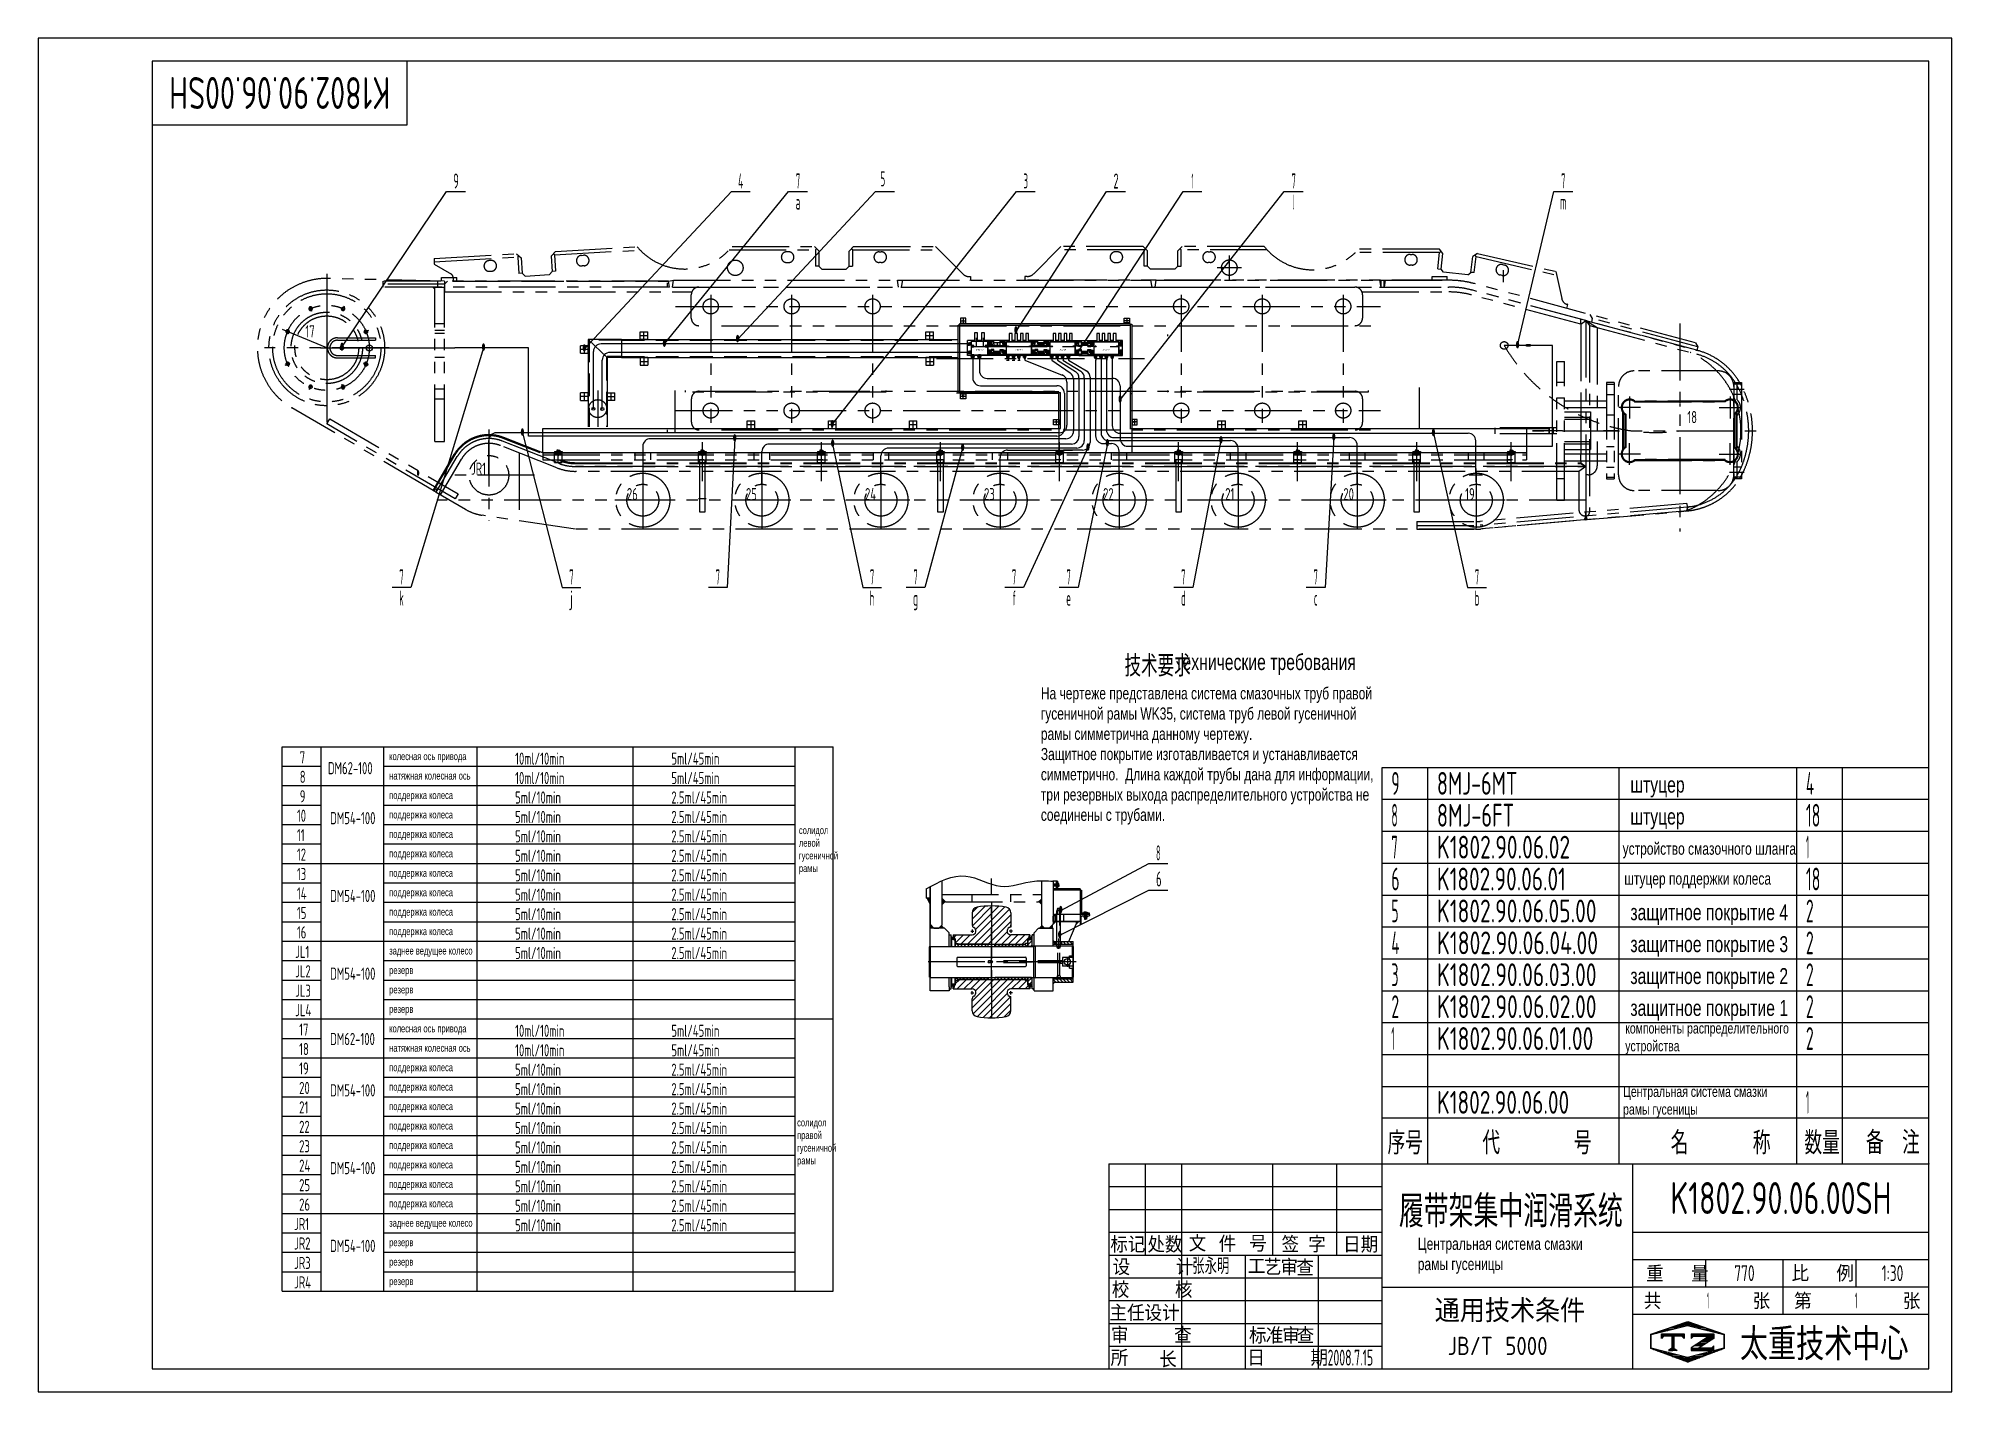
# Model space of a CAD drawing. Header units: millimetres. Extents: x 0 to 12600, y 0 to 8910.
import ezdxf
from ezdxf.enums import TextEntityAlignment as Align

# ---------------------------------------------------------------- set-up
doc = ezdxf.new("R2010")
doc.units = ezdxf.units.MM
doc.header["$LTSCALE"] = 300
for name, pattern in [('F', [0.75, 0.5, -0.25]), ('G', [2, 1.25, -0.25, 0.25, -0.25]), ('K', [2.5, 1.25, -0.25, 0.25, -0.25, 0.25, -0.25])]:
    doc.linetypes.add(name, pattern=pattern)
for name, color, linetype in [('01', 7, 'Continuous'), ('02', 1, 'Continuous'), ('04', 2, 'F'), ('05', 4, 'G'), ('07', 6, 'K'), ('11', 3, 'Continuous'), ('THICK', 7, 'Continuous')]:
    doc.layers.add(name, color=color, linetype=linetype)
doc.styles.add('HZLIB', font='TXT', dxfattribs={"width": 0.8, "bigfont": 'hztxt.shx'})
doc.styles.get("Standard").update_dxf_attribs({"font": 'isocp', "width": 0.707, "bigfont": 'intecad.shx'})
pattern_1 = [(135, (4739.677, 2189.193), (-11.22532, -11.22532), [])]

msp = doc.modelspace()

# ---------------------------------------------------------------- texts
at = {"layer": '01', "attachment_point": 1}
for s, insert, char_height, width in [('{\\fArial|b0|i0|c204|p34;\\C3;технические требования}', (7487, 4856), 105, 1236.05), ('{\\fArial|b0|i0|c204|p34;\\C3;На чертеже представлена система смазочных труб правой гусеничной рамы WK35, система труб левой гусеничной рамы симметрична данному чертежу.\\fArial|b0|i0|c0|p34;\\P\\fArial|b0|i0|c204|p34;Защитное покрытие изготавливается и устанавливается симметрично.  Длина каждой трубы дана для информации, три резервных выхода распределительного устройства не соединены с трубами.}', (6602, 4638), 80, 2259.79), ('{\\fArial|b0|i0|c204|p34;\\C3;колесная ось привода}', (2311, 4208), 50, 612.57), ('{\\fArial|b0|i0|c204|p34;\\C3;натяжная колесная ось}', (2311, 4080), 50, 552.74), ('{\\fArial|b0|i0|c204|p34;\\C3;поддержка колеса}', (2311, 3952), 50, 552.74), ('{\\fArial|b0|i0|c204|p34;\\H1.167x;\\C3;штуцер}', (10484, 4049), 90, 837.77), ('{\\fArial|b0|i0|c204|p34;\\C3;поддержка колеса}', (2311, 3824), 50, 552.74), ('{\\fArial|b0|i0|c204|p34;\\H1.167x;\\C3;штуцер}', (10484, 3839), 90, 837.77), ('{\\fArial|b0|i0|c204|p34;\\C3;поддержка колеса}', (2311, 3696), 50, 552.74), ('{\\fArial|b0|i0|c204|p34;\\C3;солидол левой гусеничной рамы}', (5009, 3721), 50, 296.38), ('{\\fArial|b0|i0|c204|p34;\\C3;поддержка колеса}', (2311, 3568), 50, 552.74), ('{\\fArial|b0|i0|c204|p34;\\C3;устройство смазочного шланга}', (10433, 3615), 80, 1150.84), ('{\\fArial|b0|i0|c204|p34;\\C3;поддержка колеса}', (2311, 3440), 50, 552.74), ('{\\fArial|b0|i0|c204|p34;\\C3;поддержка колеса}', (2311, 3312), 50, 552.74), ('{\\fArial|b0|i0|c204|p34;\\C3;штуцер поддержки колеса}', (10444, 3418), 80, 1150.84), ('{\\fArial|b0|i0|c204|p34;\\C3;поддержка колеса}', (2311, 3184), 50, 552.74), ('{\\fArial|b0|i0|c204|p34;\\H1.167x;\\C3;защитное покрытие \\fArial|b0|i0|c0|p34;4}', (10484, 3209), 90, 1113.32), ('{\\fArial|b0|i0|c204|p34;\\C3;поддержка колеса}', (2311, 3056), 50, 552.74), ('{\\fArial|b0|i0|c204|p34;\\C3;заднее ведущее колесо}', (2311, 2928), 50, 552.74), ('{\\fArial|b0|i0|c204|p34;\\H1.167x;\\C3;защитное покрытие \\fArial|b0|i0|c0|p34;3}', (10484, 2999), 90, 1113.32), ('{\\fArial|b0|i0|c204|p34;\\C3;резерв}', (2311, 2800), 50, 552.74), ('{\\fArial|b0|i0|c204|p34;\\H1.167x;\\C3;защитное покрытие \\fArial|b0|i0|c0|p34;2}', (10484, 2789), 90, 1113.32), ('{\\fArial|b0|i0|c204|p34;\\C3;резерв}', (2311, 2672), 50, 552.74), ('{\\fArial|b0|i0|c204|p34;\\C3;резерв}', (2311, 2544), 50, 552.74), ('{\\fArial|b0|i0|c204|p34;\\H1.167x;\\C3;защитное покрытие 1}', (10484, 2579), 90, 1113.32), ('{\\fArial|b0|i0|c204|p34;\\C3;колесная ось привода}', (2311, 2416), 50, 612.57), ('{\\fArial|b0|i0|c204|p34;\\C3;компоненты распределительного устройства}', (10450, 2428), 70, 1370.16), ('{\\fArial|b0|i0|c204|p34;\\C3;натяжная колесная ось}', (2311, 2288), 50, 552.74), ('{\\fArial|b0|i0|c204|p34;\\C3;поддержка колеса}', (2311, 2160), 50, 552.74), ('{\\fArial|b0|i0|c204|p34;\\C3;поддержка колеса}', (2311, 2032), 50, 552.74), ('{\\fArial|b0|i0|c204|p34;\\C3;поддержка колеса}', (2311, 1904), 50, 552.74), ('{\\fArial|b0|i0|c204|p34;\\C3;Центральная система смазки \\fArial|b0|i0|c0|p34;\\P\\fArial|b0|i0|c204|p34;рамы гусеницы}', (10436, 2011), 70, 1370.16), ('{\\fArial|b0|i0|c204|p34;\\C3;поддержка колеса}', (2311, 1776), 50, 552.74), ('{\\fArial|b0|i0|c204|p34;\\C3;солидол правой гусеничной рамы}', (4997, 1797), 50, 296.38), ('{\\fArial|b0|i0|c204|p34;\\C3;поддержка колеса}', (2311, 1648), 50, 552.74), ('{\\fArial|b0|i0|c204|p34;\\C3;поддержка колеса}', (2311, 1520), 50, 552.74), ('{\\fArial|b0|i0|c204|p34;\\C3;поддержка колеса}', (2311, 1392), 50, 552.74), ('{\\fArial|b0|i0|c204|p34;\\C3;поддержка колеса}', (2311, 1264), 50, 552.74), ('{\\fArial|b0|i0|c204|p34;\\C3;заднее ведущее колесо}', (2311, 1136), 50, 552.74), ('{\\fArial|b0|i0|c204|p34;\\C3;Центральная система смазки \\fArial|b0|i0|c0|p34;\\P\\fArial|b0|i0|c204|p34;рамы гусеницы}', (9084, 1014), 80, 1370.16), ('{\\fArial|b0|i0|c204|p34;\\C3;резерв}', (2311, 1008), 50, 552.74), ('{\\fArial|b0|i0|c204|p34;\\C3;резерв}', (2311, 880), 50, 552.74), ('{\\fArial|b0|i0|c204|p34;\\C3;резерв}', (2311, 752), 50, 552.74)]:
    msp.add_mtext(s, dxfattribs=dict(at, insert=insert, char_height=char_height, width=width))
at = {"layer": '02', "width": 0.605172}
for height, p, p2 in [(40, (4593, 6908), (4617, 6908)), (40, (6426, 6965), (6450, 6965)), (40, (1988, 6857), (2012, 6857)), (40, (2920, 6852), (2944, 6852)), (40, (3584, 6846), (3608, 6846)), (40, (4111, 6878), (4135, 6878)), (40, (9729, 6868), (9753, 6868)), (40, (7112, 6510), (7136, 6510)), (40, (3176, 6293), (3200, 6293)), (40, (5216, 6347), (5240, 6347)), (40, (8519, 6261), (8543, 6261)), (40, (9175, 6290), (9199, 6290)), (40, (4574, 6254), (4598, 6254)), (40, (5219, 6219), (5243, 6219)), (40, (6075, 6192), (6099, 6192)), (40, (6900, 6194), (6924, 6194)), (40, (7028, 6222), (7052, 6222)), (40, (7776, 6241), (7800, 6241)), (40, (6721, 3149), (6745, 3149)), (40, (6714, 2985), (6738, 2985)), (8, (6534, 2984), (6539, 2984))]:
    msp.add_text('●', height=height, dxfattribs=at).set_placement(p, p2, align=Align.FIT)
at = {"layer": '07', "color": 6, "linetype": 'K', "width": 0.605172}
msp.add_text('●', height=30, dxfattribs=at).set_placement((2492, 6029), (2510, 6029), align=Align.FIT)
at = {"layer": '11', "width": 0.696351}
msp.add_text('K1802.90.06.00SH', height=210, rotation=180, dxfattribs=at).set_placement((2318, 8655), (862, 8655), align=Align.FIT)
at = {"layer": '11'}
for s, height, width, p, p2 in [('9', 99, 0.579528, (2733, 7921), (2769, 7921)), ('4', 99, 0.543846, (4608, 7921), (4643, 7921)), ('7', 99, 0.514182, (4989, 7921), (5017, 7921)), ('5', 99, 0.527686, (5546, 7935), (5577, 7935)), ('3', 99, 0.527686, (6487, 7921), (6518, 7921)), ('2', 99, 0.562593, (7080, 7921), (7114, 7921)), ('1', 99, 0.404, (7594, 7921), (7608, 7921)), ('7', 99, 0.514182, (8253, 7921), (8281, 7921)), ('7', 99, 0.514182, (10028, 7921), (10056, 7921)), ('a', 99, 0.526103, (4987, 7782), (5018, 7782)), ('l', 99, 0.34137, (8262, 7782), (8271, 7782)), ('m', 99, 0.572118, (10020, 7782), (10064, 7782)), ('7', 99, 0.514182, (2378, 5314), (2406, 5314)), ('7', 99, 0.514182, (3497, 5314), (3525, 5314)), ('7', 99, 0.514182, (4461, 5314), (4489, 5314)), ('7', 99, 0.514182, (5477, 5314), (5505, 5314)), ('7', 99, 0.514182, (5763, 5314), (5791, 5314)), ('7', 99, 0.514182, (6412, 5314), (6440, 5314)), ('7', 99, 0.514182, (6771, 5314), (6799, 5314)), ('7', 99, 0.514182, (7526, 5314), (7554, 5314)), ('7', 99, 0.514182, (8398, 5314), (8426, 5314)), ('7', 99, 0.514182, (9460, 5314), (9488, 5314)), ('k', 99, 0.514182, (2378, 5175), (2406, 5175)), ('j', 99, 0.436064, (3503, 5175), (3520, 5175)), ('h', 99, 0.526103, (5475, 5175), (5506, 5175)), ('g', 99, 0.569812, (5760, 5175), (5793, 5175)), ('f', 99, 0.471333, (6416, 5175), (6437, 5175)), ('e', 99, 0.554116, (6769, 5175), (6800, 5175)), ('d', 99, 0.560771, (7525, 5175), (7556, 5175)), ('c', 99, 0.528276, (8400, 5175), (8424, 5175)), ('b', 99, 0.526103, (9458, 5175), (9489, 5175)), ('9', 150, 0.579528, (8910, 3930), (8964, 3930)), ('8MJ-6MT', 150, 0.686408, (9210, 3930), (9740, 3930)), ('4', 150, 0.543846, (11640, 3930), (11693, 3930)), ('8', 150, 0.514182, (8910, 3720), (8952, 3720)), ('8MJ-6FT', 150, 0.685576, (9210, 3720), (9719, 3720)), ('18', 150, 0.606, (11640, 3720), (11735, 3720)), ('7', 150, 0.514182, (8910, 3510), (8952, 3510)), ('K1802.90.06.02', 150, 0.694403, (9210, 3510), (10087, 3510)), ('1', 150, 0.404, (11640, 3510), (11661, 3510)), ('8', 99, 0.514182, (7361, 3498), (7389, 3498)), ('6', 99, 0.600695, (7361, 3326), (7397, 3326)), ('6', 150, 0.600695, (8910, 3300), (8964, 3300)), ('K1802.90.06.01', 150, 0.694001, (9210, 3300), (10059, 3300)), ('18', 150, 0.606, (11640, 3300), (11735, 3300)), ('5', 150, 0.527686, (8910, 3090), (8957, 3090)), ('K1802.90.06.05.00', 150, 0.696457, (9210, 3090), (10261, 3090)), ('2', 150, 0.562593, (11640, 3090), (11691, 3090)), ('4', 150, 0.543846, (8910, 2880), (8963, 2880)), ('K1802.90.06.04.00', 150, 0.696561, (9210, 2880), (10271, 2880)), ('2', 150, 0.562593, (11640, 2880), (11691, 2880)), ('3', 150, 0.527686, (8910, 2670), (8957, 2670)), ('K1802.90.06.03.00', 150, 0.696457, (9210, 2670), (10261, 2670)), ('2', 150, 0.562593, (11640, 2670), (11691, 2670)), ('2', 150, 0.562593, (8910, 2460), (8961, 2460)), ('K1802.90.06.02.00', 150, 0.696457, (9210, 2460), (10261, 2460)), ('2', 150, 0.562593, (11640, 2460), (11691, 2460)), ('1', 150, 0.404, (8910, 2250), (8931, 2250)), ('K1802.90.06.01.00', 150, 0.696244, (9210, 2250), (10240, 2250)), ('2', 150, 0.562593, (11640, 2250), (11691, 2250)), ('K1802.90.06.00', 150, 0.694314, (9210, 1830), (10081, 1830)), ('1', 150, 0.404, (11640, 1830), (11661, 1830)), ('履带架集中润滑系统', 210, 1.080246, (8960, 1082), (10434, 1082)), ('K1802.90.06.00SH', 210, 0.696351, (10747, 1170), (12203, 1170)), ('770', 105, 0.652637, (11168, 728), (11302, 728)), ('1:30', 105, 0.655288, (12139, 728), (12281, 728)), ('1', 105, 0.404, (10988, 548), (11002, 548)), ('1', 105, 0.404, (11963, 548), (11977, 548)), ('2008.7.15', 105, 0.550358, (8490, 172), (8790, 172))]:
    msp.add_text(s, height=height, dxfattribs=dict(at, width=width)).set_placement(p, p2, align=Align.FIT)
at = {"layer": '11', "color": 3, "linetype": 'Continuous', "width": 0.707}
for s, p in [('17', (1759, 6941)), ('18', (10859, 6376)), ('JR1', (2850, 6037)), ('26', (3876, 5869)), ('25', (4660, 5869)), ('24', (5444, 5869)), ('23', (6228, 5869)), ('22', (7012, 5869)), ('21', (7816, 5869)), ('20', (8594, 5869)), ('19', (9396, 5869)), ('7', (1722, 4136)), ('10ml/10min', (3140, 4128)), ('5ml/45min', (4169, 4128)), ('8', (1722, 4008)), ('DM62-100', (1907, 4065)), ('10ml/10min', (3140, 4000)), ('5ml/45min', (4169, 4000)), ('9', (1722, 3880)), ('5ml/10min', (3140, 3872)), ('2.5ml/45min', (4169, 3872)), ('10', (1703, 3752)), ('DM54-100', (1922, 3736)), ('5ml/10min', (3140, 3744)), ('2.5ml/45min', (4169, 3744)), ('11', (1703, 3624)), ('5ml/10min', (3140, 3616)), ('2.5ml/45min', (4169, 3616)), ('12', (1703, 3496)), ('5ml/10min', (3140, 3488)), ('2.5ml/45min', (4169, 3488)), ('13', (1703, 3368)), ('5ml/10min', (3140, 3360)), ('2.5ml/45min', (4169, 3360)), ('14', (1703, 3240)), ('DM54-100', (1922, 3224)), ('5ml/10min', (3140, 3232)), ('2.5ml/45min', (4169, 3232)), ('15', (1703, 3112)), ('5ml/10min', (3140, 3104)), ('2.5ml/45min', (4169, 3104)), ('16', (1703, 2984)), ('5ml/10min', (3140, 2976)), ('2.5ml/45min', (4169, 2976)), ('JL1', (1692, 2856)), ('5ml/10min', (3140, 2848)), ('2.5ml/45min', (4169, 2848)), ('JL2', (1692, 2728)), ('DM54-100', (1922, 2712)), ('JL3', (1692, 2600)), ('JL4', (1692, 2472)), ('17', (1718, 2344)), ('10ml/10min', (3140, 2336)), ('5ml/45min', (4169, 2336)), ('18', (1718, 2216)), ('DM62-100', (1922, 2282)), ('10ml/10min', (3140, 2208)), ('5ml/45min', (4169, 2208)), ('19', (1718, 2088)), ('5ml/10min', (3140, 2080)), ('2.5ml/45min', (4169, 2080)), ('20', (1718, 1960)), ('DM54-100', (1922, 1944)), ('5ml/10min', (3140, 1952)), ('2.5ml/45min', (4169, 1952)), ('21', (1718, 1832)), ('5ml/10min', (3140, 1824)), ('2.5ml/45min', (4169, 1824)), ('22', (1718, 1704)), ('5ml/10min', (3140, 1696)), ('2.5ml/45min', (4169, 1696)), ('23', (1718, 1576)), ('5ml/10min', (3140, 1568)), ('2.5ml/45min', (4169, 1568)), ('24', (1718, 1448)), ('DM54-100', (1922, 1432)), ('5ml/10min', (3140, 1440)), ('2.5ml/45min', (4169, 1440)), ('25', (1718, 1320)), ('5ml/10min', (3140, 1312)), ('2.5ml/45min', (4169, 1312)), ('26', (1718, 1192)), ('5ml/10min', (3140, 1184)), ('2.5ml/45min', (4169, 1184)), ('JR1', (1685, 1064)), ('5ml/10min', (3140, 1056)), ('2.5ml/45min', (4169, 1056)), ('JR2', (1685, 936)), ('JR3', (1685, 808)), ('DM54-100', (1922, 920)), ('JR4', (1685, 680))]:
    msp.add_text(s, height=80, dxfattribs=at).set_placement(p)
at = {"layer": '11', "insert": (7153, 4708), "char_height": 140, "attachment_point": 7}
msp.add_mtext('技术要求', dxfattribs=at)

# ---------------------------------------------------------------- blocks, each defined once
blk = doc.blocks.new('RETERERERWERW')
at = {"layer": '02', "linetype": 'Continuous'}
blk.add_hatch(color=1, dxfattribs=at).paths.add_polyline_path([(1054, 1004), (1063, 1022), (1061, 1022), (1058, 1022), (1053, 1011), (1049, 1022), (1042, 1022), (1042, 1011), (1042, 1011), (1042, 1006, 1.019482), (1044, 1004)])
at = {"layer": '02', "color": 1, "linetype": 'Continuous'}
for p, q in [((1049, 1022), (1053, 1011)), ((1053, 1011), (1058, 1022)), ((1054, 1004), (1063, 1022)), ((1061, 1022), (1058, 1022)), ((1061, 1022), (1063, 1022))]:
    blk.add_line(p, q, dxfattribs=at)
blk = doc.blocks.new('*U183')
at = {"layer": '01'}
for p, q in [((0, 63), (0, 0)), ((0, 63), (5, 63)), ((0, 0), (63, 0)), ((8, 15), (8, 60)), ((61, 8), (15, 8)), ((63, 0), (63, 6))]:
    blk.add_line(p, q, dxfattribs=at)
for centre, radius, start, end in [((5, 60), 2.64, 0.2621, 90), ((15, 15), 7, 180, 269.8782), ((61, 6), 1.52, 0, 90)]:
    blk.add_arc(centre, radius, start, end, dxfattribs=at)
blk = doc.blocks.new('*U184')
at = {"layer": '01'}
for p, q in [((-8, 0), (-8, 10)), ((-8, 10), (0, 10)), ((0, 6), (-8, 6)), ((-8, 0), (-8, -10)), ((0, 10), (0, 0)), ((0, 6), (25, 6)), ((0, -10), (0, 0)), ((5, 6), (5, 0)), ((5, -6), (5, 0)), ((25, 6), (25, 0)), ((25, -6), (25, 0)), ((0, -6), (-8, -6)), ((-8, -10), (0, -10)), ((0, -6), (25, -6))]:
    blk.add_line(p, q, dxfattribs=at)
at = {"layer": '02'}
for p, q in [((25, 5), (5, 5)), ((25, -5), (5, -5))]:
    blk.add_line(p, q, dxfattribs=at)
at = {"layer": '05'}
blk.add_line((-11, 0), (29, 0), dxfattribs=at)
blk = doc.blocks.new('*U185')
at = {"layer": '01'}
for p, q in [((-7, -3), (-7, 0)), ((0, 7), (-7, 3)), ((-7, 3), (-7, 0)), ((6, 3), (0, 7)), ((6, 0), (6, 3)), ((6, 0), (6, -3)), ((0, -7), (-7, -3)), ((6, -3), (0, -7))]:
    blk.add_line(p, q, dxfattribs=at)
at = {"layer": '05'}
for p, q in [((-8, 0), (9, 0)), ((0, 9), (0, -8))]:
    blk.add_line(p, q, dxfattribs=at)
blk = doc.blocks.new('7191')
at = {"ltscale": 1.333333}
for p, q in [((-2, -19), (-2, -26)), ((-2, -75), (-2, -82)), ((0, -17), (0, -28)), ((0, -73), (0, -84)), ((3, -15), (13, -15)), ((3, -15), (3, -31)), ((3, -31), (13, -31)), ((3, -71), (3, -87)), ((3, -71), (13, -71)), ((3, -87), (13, -87)), ((26, -116), (26, -106)), ((26, -116), (42, -116)), ((29, -119), (39, -119)), ((31, -121), (37, -121)), ((34, -104), (34, -117)), ((42, -116), (42, -106)), ((70, -116), (70, -106)), ((70, -116), (86, -116)), ((73, -119), (83, -119)), ((75, -121), (81, -121)), ((78, -104), (78, -117)), ((86, -116), (86, -106)), ((194, -14), (194, -32)), ((194, -70), (194, -88)), ((258, -113), (258, -103)), ((258, -113), (274, -113)), ((261, -116), (272, -116)), ((263, -118), (270, -118)), ((266, -100), (266, -114)), ((274, -113), (274, -103)), ((295, -113), (295, -103)), ((295, -113), (311, -113)), ((298, -116), (308, -116)), ((300, -118), (306, -118)), ((303, -100), (303, -114)), ((311, -113), (311, -103)), ((330, -113), (330, -103)), ((330, -113), (346, -113)), ((333, -116), (343, -116)), ((335, -118), (341, -118)), ((338, -100), (338, -114)), ((346, -113), (346, -103)), ((368, -113), (368, -103)), ((368, -113), (384, -113)), ((371, -116), (381, -116)), ((373, -118), (379, -118)), ((376, -100), (376, -114)), ((384, -113), (384, -103)), ((482, -14), (482, -32)), ((482, -70), (482, -88)), ((546, -113), (546, -103)), ((546, -113), (562, -113)), ((549, -116), (560, -116)), ((551, -118), (558, -118)), ((554, -100), (554, -114)), ((562, -113), (562, -103)), ((583, -113), (583, -103)), ((583, -113), (599, -113)), ((586, -116), (596, -116)), ((588, -118), (594, -118)), ((591, -100), (591, -114)), ((599, -113), (599, -103)), ((618, -113), (618, -103)), ((618, -113), (634, -113)), ((621, -116), (631, -116)), ((623, -118), (629, -118)), ((626, -100), (626, -114)), ((634, -113), (634, -103)), ((656, -113), (656, -103)), ((656, -113), (672, -113)), ((659, -116), (669, -116)), ((661, -118), (667, -118)), ((664, -100), (664, -114)), ((672, -113), (672, -103)), ((770, -14), (770, -32)), ((770, -70), (770, -88)), ((835, -113), (835, -103)), ((835, -113), (851, -113)), ((837, -116), (848, -116)), ((839, -118), (846, -118)), ((843, -100), (843, -114)), ((851, -113), (851, -103)), ((871, -113), (871, -103)), ((871, -113), (887, -113)), ((874, -116), (884, -116)), ((876, -118), (882, -118)), ((879, -100), (879, -114)), ((887, -113), (887, -103)), ((906, -113), (906, -103)), ((906, -113), (922, -113)), ((909, -116), (919, -116)), ((911, -118), (917, -118)), ((914, -100), (914, -114)), ((922, -113), (922, -103)), ((944, -113), (944, -103)), ((944, -113), (960, -113)), ((947, -116), (957, -116)), ((949, -118), (955, -118)), ((952, -100), (952, -114)), ((960, -113), (960, -103))]:
    blk.add_line(p, q, dxfattribs=at)
for p, q in [((671, 0), (850, 0)), ((732, -100), (1020, -100))]:
    blk.add_line(p, q)
for points in [[(19, -32), (13, -32), (13, -13), (19, -13)], [(19, -88), (13, -88), (13, -69), (19, -69)], [(43, -100), (43, -106), (24, -106), (24, -100)], [(87, -100), (87, -106), (68, -106), (68, -100)], [(276, -97), (276, -103), (257, -103), (257, -97)], [(312, -97), (312, -103), (294, -103), (294, -97)], [(348, -97), (348, -103), (328, -103), (328, -97)], [(386, -97), (386, -103), (366, -103), (366, -97)], [(564, -97), (564, -103), (545, -103), (545, -97)], [(600, -97), (600, -103), (582, -103), (582, -97)], [(636, -97), (636, -103), (616, -103), (616, -97)], [(674, -97), (674, -103), (654, -103), (654, -97)], [(852, -97), (852, -103), (833, -103), (833, -97)], [(889, -97), (889, -103), (870, -103), (870, -97)], [(924, -97), (924, -103), (905, -103), (905, -97)], [(962, -97), (962, -103), (943, -103), (943, -97)]]:
    blk.add_lwpolyline(points, close=True, dxfattribs=at)
at = {"layer": '01', "ltscale": 1.333333}
for p, q in [((0, -100), (0, 0)), ((46, 0), (0, 0)), ((92, 0), (64, 0)), ((274, 0), (110, 0)), ((310, 0), (292, 0)), ((347, 0), (328, 0)), ((383, 0), (365, 0)), ((562, 0), (401, 0)), ((886, 0), (868, 0)), ((923, 0), (904, 0)), ((959, 0), (941, 0)), ((1020, 0), (977, 0)), ((1020, -100), (1020, 0)), ((24, -23), (-12, -23)), ((24, -79), (-9, -79)), ((24, -79), (-4, -79)), ((0, -17), (-2, -19)), ((0, -28), (-2, -26)), ((0, -73), (-2, -75)), ((0, -84), (-2, -82)), ((732, -100), (0, -100)), ((13, -23), (19, -23)), ((13, -79), (19, -79)), ((19, -15), (24, -16)), ((19, -30), (24, -29)), ((19, -71), (24, -72)), ((19, -86), (24, -85)), ((24, -5), (24, -95)), ((24, -5), (132, -5)), ((24, -29), (24, -16)), ((24, -85), (24, -72)), ((24, -95), (132, -95)), ((41, -95), (27, -95)), ((27, -100), (27, -95)), ((29, -119), (31, -121)), ((34, -95), (34, -140)), ((34, -106), (34, -100)), ((39, -119), (37, -121)), ((41, -100), (41, -95)), ((71, -100), (71, -95)), ((85, -95), (71, -95)), ((73, -119), (75, -121)), ((78, -95), (78, -140)), ((78, -106), (78, -100)), ((83, -119), (81, -121)), ((85, -100), (85, -95)), ((132, -5), (132, -95)), ((132, -92), (132, -9)), ((132, -9), (132, -92)), ((132, -35), (132, -10)), ((140, -10), (132, -10)), ((132, -23), (153, -23)), ((132, -23), (166, -23)), ((140, -36), (132, -35)), ((132, -91), (132, -66)), ((140, -66), (132, -66)), ((132, -79), (160, -79)), ((132, -79), (168, -79)), ((140, -92), (132, -91)), ((140, -8), (140, -23)), ((151, -8), (140, -8)), ((151, -14), (140, -14)), ((140, -37), (140, -23)), ((151, -32), (140, -32)), ((151, -37), (140, -37)), ((140, -64), (140, -79)), ((151, -64), (140, -64)), ((151, -70), (140, -70)), ((140, -93), (140, -79)), ((151, -88), (140, -88)), ((151, -93), (140, -93)), ((151, -23), (151, -8)), ((151, -10), (154, -10)), ((151, -23), (151, -37)), ((151, -36), (154, -36)), ((151, -79), (151, -64)), ((151, -66), (154, -66)), ((151, -79), (151, -93)), ((151, -92), (154, -92)), ((154, -4), (154, -23)), ((173, -4), (154, -4)), ((173, -12), (154, -12)), ((154, -41), (154, -23)), ((173, -34), (154, -34)), ((173, -41), (154, -41)), ((173, -60), (154, -60)), ((154, -60), (154, -79)), ((173, -68), (154, -68)), ((154, -97), (154, -79)), ((173, -90), (154, -90)), ((173, -97), (154, -97)), ((173, -23), (173, -4)), ((173, -14), (215, -14)), ((173, -23), (173, -41)), ((173, -32), (215, -32)), ((173, -79), (173, -60)), ((173, -70), (215, -70)), ((173, -79), (173, -97)), ((173, -88), (215, -88)), ((215, -4), (234, -4)), ((215, -41), (215, -4)), ((215, -12), (234, -12)), ((215, -34), (234, -34)), ((215, -41), (234, -41)), ((215, -79), (215, -60)), ((215, -60), (234, -60)), ((215, -68), (234, -68)), ((215, -79), (215, -97)), ((215, -90), (234, -90)), ((215, -97), (234, -97)), ((256, -79), (223, -79)), ((256, -79), (228, -79)), ((234, -4), (234, -23)), ((237, -10), (234, -10)), ((234, -41), (234, -23)), ((237, -36), (234, -36)), ((234, -60), (234, -79)), ((237, -66), (234, -66)), ((234, -97), (234, -79)), ((237, -92), (234, -92)), ((237, -8), (248, -8)), ((237, -23), (237, -8)), ((237, -14), (248, -14)), ((237, -23), (237, -37)), ((237, -32), (248, -32)), ((237, -37), (248, -37)), ((237, -79), (237, -64)), ((237, -64), (248, -64)), ((237, -70), (248, -70)), ((237, -79), (237, -93)), ((237, -88), (248, -88)), ((237, -93), (248, -93)), ((248, -8), (248, -23)), ((248, -10), (256, -10)), ((248, -37), (248, -23)), ((248, -36), (256, -35)), ((248, -64), (248, -79)), ((248, -66), (256, -66)), ((248, -93), (248, -79)), ((248, -92), (256, -91)), ((420, -9), (256, -9)), ((256, -9), (420, -9)), ((256, -92), (256, -9)), ((420, -92), (256, -92)), ((259, -97), (260, -92)), ((273, -92), (260, -92)), ((261, -116), (263, -118)), ((266, -92), (266, -130)), ((266, -103), (266, -97)), ((272, -116), (270, -118)), ((274, -97), (273, -92)), ((296, -97), (296, -92)), ((310, -92), (296, -92)), ((298, -116), (300, -118)), ((303, -92), (303, -130)), ((303, -103), (303, -97)), ((308, -116), (306, -118)), ((310, -97), (310, -92)), ((345, -92), (331, -92)), ((331, -97), (331, -92)), ((333, -116), (335, -118)), ((338, -103), (338, -97)), ((340, -92), (340, -130)), ((343, -116), (341, -118)), ((345, -97), (345, -92)), ((369, -97), (369, -92)), ((383, -92), (369, -92)), ((371, -116), (373, -118)), ((376, -92), (376, -130)), ((376, -103), (376, -97)), ((381, -116), (379, -118)), ((383, -97), (383, -92)), ((420, -92), (420, -9)), ((420, -9), (420, -92)), ((428, -10), (420, -10)), ((420, -35), (420, -10)), ((428, -36), (420, -35)), ((420, -91), (420, -66)), ((428, -66), (420, -66)), ((420, -79), (456, -79)), ((420, -79), (448, -79)), ((428, -92), (420, -91)), ((439, -8), (428, -8)), ((428, -8), (428, -23)), ((439, -14), (428, -14)), ((428, -37), (428, -23)), ((439, -32), (428, -32)), ((439, -37), (428, -37)), ((428, -64), (428, -79)), ((439, -64), (428, -64)), ((439, -70), (428, -70)), ((428, -93), (428, -79)), ((439, -88), (428, -88)), ((439, -93), (428, -93)), ((439, -23), (439, -8)), ((439, -10), (442, -10)), ((439, -23), (439, -37)), ((439, -36), (442, -36)), ((439, -79), (439, -64)), ((439, -66), (442, -66)), ((439, -79), (439, -93)), ((439, -92), (442, -92)), ((461, -4), (442, -4)), ((442, -4), (442, -23)), ((461, -12), (442, -12)), ((442, -41), (442, -23)), ((461, -34), (442, -34)), ((461, -41), (442, -41)), ((461, -60), (442, -60)), ((442, -60), (442, -79)), ((461, -68), (442, -68)), ((442, -97), (442, -79)), ((461, -90), (442, -90)), ((461, -97), (442, -97)), ((461, -23), (461, -4)), ((461, -14), (503, -14)), ((461, -23), (461, -41)), ((461, -32), (503, -32)), ((461, -79), (461, -60)), ((461, -70), (503, -70)), ((461, -79), (461, -97)), ((461, -88), (503, -88)), ((503, -4), (522, -4)), ((503, -41), (503, -4)), ((503, -12), (522, -12)), ((503, -34), (522, -34)), ((503, -41), (522, -41)), ((503, -79), (503, -60)), ((503, -60), (522, -60)), ((503, -68), (522, -68)), ((503, -79), (503, -97)), ((503, -90), (522, -90)), ((503, -97), (522, -97)), ((544, -23), (508, -23)), ((544, -79), (511, -79)), ((544, -79), (516, -79)), ((522, -4), (522, -23)), ((525, -10), (522, -10)), ((522, -41), (522, -23)), ((525, -36), (522, -36)), ((522, -60), (522, -79)), ((525, -66), (522, -66)), ((522, -97), (522, -79)), ((525, -92), (522, -92)), ((525, -8), (536, -8)), ((525, -23), (525, -8)), ((525, -14), (536, -14)), ((525, -23), (525, -37)), ((525, -32), (536, -32)), ((525, -37), (536, -37)), ((525, -79), (525, -64)), ((525, -64), (536, -64)), ((525, -70), (536, -70)), ((525, -79), (525, -93)), ((525, -88), (536, -88)), ((525, -93), (536, -93)), ((536, -8), (536, -23)), ((536, -10), (544, -10)), ((536, -37), (536, -23)), ((536, -36), (544, -35)), ((536, -64), (536, -79)), ((536, -66), (544, -66)), ((536, -93), (536, -79)), ((536, -92), (544, -91)), ((544, -92), (544, -9)), ((708, -9), (544, -9)), ((544, -9), (708, -9)), ((708, -92), (544, -92)), ((547, -97), (548, -92)), ((561, -92), (548, -92)), ((549, -116), (551, -118)), ((554, -92), (554, -130)), ((554, -103), (554, -97)), ((560, -116), (558, -118)), ((562, -97), (561, -92)), ((598, 0), (580, 0)), ((598, -92), (584, -92)), ((584, -97), (584, -92)), ((586, -116), (588, -118)), ((591, -92), (591, -130)), ((591, -103), (591, -97)), ((596, -116), (594, -118)), ((598, -97), (598, -92)), ((635, 0), (616, 0)), ((619, -97), (619, -92)), ((633, -92), (619, -92)), ((621, -116), (623, -118)), ((626, -103), (626, -97)), ((628, -92), (628, -130)), ((631, -116), (629, -118)), ((633, -97), (633, -92)), ((671, 0), (653, 0)), ((657, -97), (657, -92)), ((671, -92), (657, -92)), ((659, -116), (661, -118)), ((664, -92), (664, -130)), ((664, -103), (664, -97)), ((669, -116), (667, -118)), ((671, -97), (671, -92)), ((708, -92), (708, -9)), ((708, -9), (708, -92)), ((716, -10), (708, -10)), ((716, -36), (708, -35)), ((716, -66), (708, -66)), ((716, -92), (708, -91)), ((727, -8), (716, -8)), ((716, -8), (716, -23)), ((727, -14), (716, -14)), ((716, -37), (716, -23)), ((727, -32), (716, -32)), ((727, -37), (716, -37)), ((727, -64), (716, -64)), ((716, -64), (716, -79)), ((727, -70), (716, -70)), ((716, -93), (716, -79)), ((727, -88), (716, -88)), ((727, -93), (716, -93)), ((727, -23), (727, -8)), ((727, -10), (730, -10)), ((727, -23), (727, -37)), ((727, -36), (730, -36)), ((727, -79), (727, -64)), ((727, -66), (730, -66)), ((727, -79), (727, -93)), ((727, -92), (730, -92)), ((749, -4), (730, -4)), ((730, -4), (730, -23)), ((749, -12), (730, -12)), ((730, -41), (730, -23)), ((749, -34), (730, -34)), ((749, -41), (730, -41)), ((730, -60), (730, -79)), ((749, -60), (730, -60)), ((749, -68), (730, -68)), ((730, -97), (730, -79)), ((749, -90), (730, -90)), ((749, -97), (730, -97)), ((749, -23), (749, -4)), ((749, -14), (791, -14)), ((749, -23), (749, -41)), ((749, -32), (791, -32)), ((749, -79), (749, -60)), ((749, -70), (791, -70)), ((749, -79), (749, -97)), ((749, -88), (791, -88)), ((791, -4), (810, -4)), ((791, -41), (791, -4)), ((791, -12), (810, -12)), ((791, -34), (810, -34)), ((791, -41), (810, -41)), ((791, -60), (810, -60)), ((791, -79), (791, -60)), ((791, -68), (810, -68)), ((791, -79), (791, -97)), ((791, -90), (810, -90)), ((791, -97), (810, -97)), ((832, -23), (796, -23)), ((832, -79), (799, -79)), ((832, -79), (804, -79)), ((810, -4), (810, -23)), ((813, -10), (810, -10)), ((810, -41), (810, -23)), ((813, -36), (810, -36)), ((810, -60), (810, -79)), ((813, -66), (810, -66)), ((810, -97), (810, -79)), ((813, -92), (810, -92)), ((813, -8), (824, -8)), ((813, -23), (813, -8)), ((813, -14), (824, -14)), ((813, -23), (813, -37)), ((813, -32), (824, -32)), ((813, -37), (824, -37)), ((813, -79), (813, -64)), ((813, -64), (824, -64)), ((813, -70), (824, -70)), ((813, -79), (813, -93)), ((813, -88), (824, -88)), ((813, -93), (824, -93)), ((824, -8), (824, -23)), ((824, -10), (832, -10)), ((824, -37), (824, -23)), ((824, -36), (832, -35)), ((824, -64), (824, -79)), ((824, -66), (832, -66)), ((824, -93), (824, -79)), ((824, -92), (832, -91)), ((832, -9), (996, -9)), ((996, -9), (832, -9)), ((832, -92), (832, -9)), ((996, -92), (832, -92)), ((835, -97), (836, -92)), ((849, -92), (836, -92)), ((837, -116), (839, -118)), ((843, -92), (843, -130)), ((843, -103), (843, -97)), ((848, -116), (846, -118)), ((850, -97), (849, -92)), ((872, -97), (872, -92)), ((886, -92), (872, -92)), ((874, -116), (876, -118)), ((879, -92), (879, -130)), ((879, -103), (879, -97)), ((884, -116), (882, -118)), ((886, -97), (886, -92)), ((907, -97), (907, -92)), ((921, -92), (907, -92)), ((909, -116), (911, -118)), ((914, -103), (914, -97)), ((916, -92), (916, -130)), ((919, -116), (917, -118)), ((921, -97), (921, -92)), ((945, -97), (945, -92)), ((959, -92), (945, -92)), ((947, -116), (949, -118)), ((952, -92), (952, -130)), ((952, -103), (952, -97)), ((957, -116), (955, -118)), ((959, -97), (959, -92)), ((996, -9), (996, -92)), ((996, -92), (996, -9)), ((1004, -10), (996, -11)), ((996, -23), (1017, -23)), ((1004, -36), (996, -35)), ((1004, -66), (996, -67)), ((996, -79), (1017, -79)), ((1004, -92), (996, -91)), ((1015, -8), (1004, -8)), ((1004, -8), (1004, -23)), ((1015, -14), (1004, -14)), ((1004, -38), (1004, -23)), ((1015, -32), (1004, -32)), ((1015, -38), (1004, -38)), ((1004, -64), (1004, -79)), ((1015, -64), (1004, -64)), ((1015, -70), (1004, -70)), ((1004, -94), (1004, -79)), ((1015, -88), (1004, -88)), ((1015, -94), (1004, -94)), ((1015, -23), (1015, -8)), ((1015, -9), (1018, -9)), ((1015, -23), (1015, -38)), ((1015, -36), (1018, -36)), ((1015, -79), (1015, -64)), ((1015, -65), (1018, -65)), ((1015, -79), (1015, -94)), ((1015, -92), (1018, -92)), ((1018, -9), (1018, -36)), ((1018, -65), (1018, -92))]:
    blk.add_line(p, q, dxfattribs=at)
at = {"layer": '01', "color": 7, "linetype": 'Continuous', "ltscale": 1.333333}
for p, q in [((0, -17), (3, -17)), ((0, -17), (3, -17)), ((0, -28), (3, -28)), ((0, -73), (3, -73)), ((0, -73), (3, -73)), ((0, -84), (3, -84)), ((29, -119), (29, -116)), ((29, -119), (29, -116)), ((39, -119), (39, -116)), ((73, -119), (73, -116)), ((73, -119), (73, -116)), ((83, -119), (83, -116)), ((261, -116), (261, -113)), ((261, -116), (261, -113)), ((272, -116), (272, -113)), ((298, -116), (298, -113)), ((298, -116), (298, -113)), ((308, -116), (308, -113)), ((333, -116), (333, -113)), ((333, -116), (333, -113)), ((343, -116), (343, -113)), ((371, -116), (371, -113)), ((371, -116), (371, -113)), ((381, -116), (381, -113)), ((549, -116), (549, -113)), ((549, -116), (549, -113)), ((560, -116), (560, -113)), ((586, -116), (586, -113)), ((586, -116), (586, -113)), ((596, -116), (596, -113)), ((621, -116), (621, -113)), ((621, -116), (621, -113)), ((631, -116), (631, -113)), ((659, -116), (659, -113)), ((659, -116), (659, -113)), ((669, -116), (669, -113)), ((837, -116), (837, -113)), ((837, -116), (837, -113)), ((848, -116), (848, -113)), ((874, -116), (874, -113)), ((874, -116), (874, -113)), ((884, -116), (884, -113)), ((909, -116), (909, -113)), ((909, -116), (909, -113)), ((919, -116), (919, -113)), ((947, -116), (947, -113)), ((947, -116), (947, -113)), ((957, -116), (957, -113))]:
    blk.add_line(p, q, dxfattribs=at)
at = {"layer": '01', "ltscale": 1.333333}
for points in [[(46, -5), (64, -5), (64, 50), (46, 50)], [(92, -5), (110, -5), (110, 50), (92, 50)], [(274, -9), (292, -9), (292, 46), (274, 46)], [(310, -9), (328, -9), (328, 46), (310, 46)], [(347, -9), (365, -9), (365, 46), (347, 46)], [(383, -9), (401, -9), (401, 46), (383, 46)], [(562, -9), (580, -9), (580, 46), (562, 46)], [(598, -9), (616, -9), (616, 46), (598, 46)], [(635, -9), (653, -9), (653, 46), (635, 46)], [(671, -9), (689, -9), (689, 46), (671, 46)], [(850, -9), (868, -9), (868, 46), (850, 46)], [(886, -9), (904, -9), (904, 46), (886, 46)], [(923, -9), (941, -9), (941, 46), (923, 46)], [(959, -9), (977, -9), (977, 46), (959, 46)]]:
    blk.add_lwpolyline(points, close=True, dxfattribs=at)
for centre in [(34, -39), (34, -39), (122, -38), (122, -38), (122, -39), (266, -39), (410, -39), (554, -39), (698, -39), (842, -39), (986, -39)]:
    blk.add_circle(centre, 4.3, dxfattribs=at)
at = {"layer": '02', "color": 1, "linetype": 'Continuous', "ltscale": 1.333333}
for p, q in [((3, -17), (13, -17)), ((3, -28), (13, -28)), ((3, -73), (13, -73)), ((3, -84), (13, -84)), ((29, -116), (29, -106)), ((39, -116), (39, -106)), ((73, -116), (73, -106)), ((83, -116), (83, -106)), ((261, -113), (261, -103)), ((272, -113), (272, -103)), ((298, -113), (298, -103)), ((308, -113), (308, -103)), ((333, -113), (333, -103)), ((343, -113), (343, -103)), ((371, -113), (371, -103)), ((381, -113), (381, -103)), ((549, -113), (549, -103)), ((560, -113), (560, -103)), ((586, -113), (586, -103)), ((596, -113), (596, -103)), ((621, -113), (621, -103)), ((631, -113), (631, -103)), ((659, -113), (659, -103)), ((669, -113), (669, -103)), ((837, -113), (837, -103)), ((848, -113), (848, -103)), ((874, -113), (874, -103)), ((884, -113), (884, -103)), ((909, -113), (909, -103)), ((919, -113), (919, -103)), ((947, -113), (947, -103)), ((957, -113), (957, -103))]:
    blk.add_line(p, q, dxfattribs=at)
at = {"layer": '05', "color": 4, "linetype": 'G', "ltscale": 1.333333}
for p, q in [((55, 18), (55, -39)), ((101, 18), (101, -39)), ((24, -23), (-4, -23)), ((24, -79), (-4, -79)), ((24, -39), (708, -39)), ((34, -104), (34, -117)), ((78, -104), (78, -117)), ((132, -23), (160, -23)), ((132, -79), (160, -79)), ((173, -79), (215, -79)), ((256, -23), (228, -23)), ((256, -79), (228, -79)), ((266, -100), (266, -114)), ((303, -100), (303, -114)), ((338, -100), (338, -114)), ((376, -100), (376, -114)), ((420, -79), (448, -79)), ((461, -23), (503, -23)), ((461, -79), (503, -79)), ((544, -23), (516, -23)), ((544, -79), (516, -79)), ((554, -100), (554, -114)), ((591, -100), (591, -114)), ((626, -100), (626, -114)), ((651, -39), (708, -39)), ((664, -100), (664, -114)), ((749, -23), (791, -23)), ((749, -79), (791, -79)), ((832, -23), (804, -23)), ((832, -79), (804, -79)), ((843, -100), (843, -114)), ((879, -100), (879, -114)), ((914, -100), (914, -114)), ((939, -39), (996, -39)), ((952, -100), (952, -114))]:
    blk.add_line(p, q, dxfattribs=at)
at = {"layer": '05', "ltscale": 1.333333}
for p, q in [((236, -23), (249, -23)), ((236, -79), (249, -79)), ((524, -23), (537, -23)), ((524, -79), (537, -79)), ((812, -23), (825, -23)), ((812, -79), (825, -79)), ((1016, -23), (1003, -23)), ((1016, -79), (1003, -79))]:
    blk.add_line(p, q, dxfattribs=at)
at = {"ltscale": 1.333333}
for p in [(34, -39), (122, -39)]:
    blk.add_blockref('*U185', p, dxfattribs=at)
at = {"layer": '02', "ltscale": 1.333333, "width": 0.605172}
for p, p2 in [((11, -86), (14, -86)), ((125, -42), (127, -42))]:
    blk.add_text('●', height=4, dxfattribs=at).set_placement(p, p2, align=Align.FIT)
at = {"layer": '11', "color": 3, "linetype": 'Continuous', "ltscale": 1.333333, "char_height": 10.5, "width": 48.51, "attachment_point": 1}
for s, insert in [('DM62-100', (55, -56)), ('DM54-100', (312, -56)), ('DM54-100', (600, -56)), ('DM54-100', (888, -56))]:
    blk.add_mtext(s, dxfattribs=dict(at, insert=insert))
blk = doc.blocks.new('*X189')
at = {"color": 0}
for p, q in [((122.34, 4.5), (123.72, 4.5)), ((122.82, 4.8), (123.24, 4.8))]:
    blk.add_line(p, q, dxfattribs=at)
blk = doc.blocks.new('*X188')
at = {"color": 0}
for p, q in [((120.53, 7.8), (125.53, 7.8)), ((120.53, 7.5), (125.53, 7.5)), ((120.53, 7.2), (120.79, 7.2)), ((125.27, 7.2), (125.53, 7.2))]:
    blk.add_line(p, q, dxfattribs=at)
blk = doc.blocks.new('*X187')
at = {"color": 0}
for p, q in [((119.8, 8.4), (120.72, 8.4)), ((120.66, 8.7), (121.92, 8.7)), ((121.52, 9), (123.12, 9)), ((122.38, 9.3), (124.32, 9.3)), ((123.24, 9.6), (125.52, 9.6)), ((124.1, 9.9), (128.52, 9.9)), ((124.97, 10.2), (127.67, 10.2)), ((125.83, 10.5), (126.82, 10.5)), ((127.02, 9.6), (129.37, 9.6)), ((128.22, 9.3), (130.22, 9.3)), ((129.42, 9), (131.07, 9)), ((130.62, 8.7), (131.92, 8.7)), ((131.82, 8.4), (132.77, 8.4)), ((118.22, 7.8), (118.32, 7.8)), ((118.22, 7.5), (118.27, 7.5)), ((118.22, 7.2), (118.27, 7.2)), ((118.22, 6.9), (118.27, 6.9)), ((118.22, 6.6), (118.27, 6.6)), ((118.22, 6.3), (118.27, 6.3)), ((118.22, 6), (118.27, 6)), ((118.22, 5.7), (118.27, 5.7)), ((118.22, 5.4), (118.27, 5.4)), ((118.22, 5.1), (118.27, 5.1)), ((118.22, 4.8), (118.27, 4.8)), ((118.79, 4.5), (119.42, 4.5)), ((118.94, 8.1), (119.52, 8.1)), ((119.61, 4.2), (120.62, 4.2)), ((131.92, 4.2), (132.95, 4.2)), ((133.02, 8.1), (133.62, 8.1)), ((133.12, 4.5), (133.76, 4.5)), ((134.22, 7.8), (134.32, 7.8)), ((134.27, 7.5), (134.32, 7.5)), ((134.27, 7.2), (134.32, 7.2)), ((134.27, 6.9), (134.32, 6.9)), ((134.27, 6.6), (134.32, 6.6)), ((134.27, 6.3), (134.32, 6.3)), ((134.27, 6), (134.32, 6)), ((134.27, 5.7), (134.32, 5.7)), ((134.27, 5.4), (134.32, 5.4)), ((134.27, 5.1), (134.32, 5.1)), ((134.27, 4.8), (134.32, 4.8)), ((120.43, 3.9), (121.82, 3.9)), ((121.26, 3.6), (123.02, 3.6)), ((122.08, 3.3), (124.22, 3.3)), ((122.91, 3), (125.42, 3)), ((123.73, 2.7), (128.89, 2.7)), ((124.55, 2.4), (128.07, 2.4)), ((125.38, 2.1), (127.26, 2.1)), ((126.2, 1.8), (126.45, 1.8)), ((127.12, 3), (129.7, 3)), ((128.32, 3.3), (130.51, 3.3)), ((129.52, 3.6), (131.32, 3.6)), ((130.72, 3.9), (132.14, 3.9))]:
    blk.add_line(p, q, dxfattribs=at)
blk = doc.blocks.new('*X190')
at = {"color": 0}
for p, q in [((127.06, 7.8), (132.06, 7.8)), ((127.06, 7.5), (132.06, 7.5)), ((127.06, 7.2), (127.32, 7.2)), ((127.84, 5.4), (129.64, 5.4)), ((128.3, 5.7), (130.1, 5.7)), ((128.77, 6), (130.57, 6)), ((129.23, 6.3), (131.04, 6.3)), ((129.7, 6.6), (131.51, 6.6)), ((130.16, 6.9), (131.98, 6.9)), ((130.62, 7.2), (132.06, 7.2))]:
    blk.add_line(p, q, dxfattribs=at)
blk = doc.blocks.new('*X191')
at = {"color": 0}
for p, q in [((127.06, 4.8), (132.06, 4.8)), ((127.06, 4.5), (132.06, 4.5)), ((131.84, 5.1), (132.06, 5.1))]:
    blk.add_line(p, q, dxfattribs=at)
blk = doc.blocks.new('headb')
at = {"layer": 'THICK'}
for p, q in [((-180, 45), (-180, 0)), ((-180, 45), (0, 45)), ((-172, 44.98), (-172, 45)), ((-172, 25), (-172, 45)), ((-164, 0), (-164, 45)), ((-144, 25), (-144, 45)), ((-130, 25), (-130, 45)), ((-120, 0), (-120, 45)), ((-65, 0), (-65, 45)), ((0, 0), (0, 45)), ((-180, 30), (-120, 30)), ((-65, 30), (0, 30)), ((-180, 25), (-120, 25)), ((-150, 0), (-150, 25)), ((-134, 0), (-134, 25)), ((-65, 24), (0, 24)), ((-49, 18), (-49, 24)), ((-32, 12), (-32, 24)), ((-16, 18), (-16, 24)), ((-120, 17.93), (-65, 17.93)), ((-65, 18), (0, 18)), ((-65, 12), (0, 12)), ((-180, 0), (0, 0))]:
    blk.add_line(p, q, dxfattribs=at)
at = {"layer": 'THICK', "color": 3}
for p, q in [((-180, 40), (-120, 40)), ((-180, 35), (-120, 35)), ((-180, 20), (-120, 20)), ((-180, 15), (-120, 15)), ((-180, 10), (-120, 10)), ((-61.04, 7.61), (-52.93, 10.43)), ((-60.99, 7.54), (-52.99, 9.54)), ((-52.99, 9.54), (-44.99, 7.54)), ((-52.93, 10.43), (-44.93, 7.61)), ((-180, 5), (-120, 5)), ((-61.04, 4.46), (-61.04, 7.61)), ((-52.93, 1.51), (-61.04, 4.46)), ((-60.99, 4.54), (-60.99, 7.54)), ((-52.99, 2.54), (-60.99, 4.54)), ((-58.73, 6.7), (-58.73, 7.7)), ((-58.73, 7.7), (-53.73, 7.7)), ((-58.23, 7.2), (-58.73, 6.7)), ((-54.23, 7.2), (-58.23, 7.2)), ((-56.23, 4.69), (-57.2, 4.08)), ((-56.45, 7.2), (-56.45, 4.46)), ((-56.23, 7.2), (-56.23, 4.46)), ((-56.23, 4.69), (-55.26, 4.08)), ((-55.98, 7.2), (-55.98, 4.46)), ((-53.73, 6.7), (-54.23, 7.2)), ((-53.73, 7.7), (-53.73, 6.7)), ((-44.99, 4.54), (-52.99, 2.54)), ((-44.93, 4.46), (-52.93, 1.51)), ((-52.2, 7.7), (-52.2, 6.7)), ((-52.2, 7.7), (-47.2, 7.7)), ((-52.2, 6.7), (-51.7, 7.2)), ((-48.26, 7.2), (-52.2, 4.65)), ((-52.2, 4.65), (-52.2, 4.08)), ((-51.7, 7.2), (-48.26, 7.2)), ((-49.76, 5.07), (-50.52, 4.58)), ((-47.7, 4.58), (-50.52, 4.58)), ((-47.2, 6.71), (-49.76, 5.07)), ((-47.2, 5.08), (-47.7, 4.58)), ((-47.2, 7.7), (-47.2, 6.7)), ((-47.2, 4.08), (-47.2, 5.08)), ((-44.99, 7.54), (-44.99, 4.54)), ((-44.93, 7.61), (-44.93, 4.46)), ((-57.2, 4.08), (-56.23, 4.08)), ((-55.26, 4.08), (-56.23, 4.08)), ((-52.2, 4.08), (-47.2, 4.08))]:
    blk.add_line(p, q, dxfattribs=at)
for name in ['*X187', '*X188', '*X189', '*X190', '*X191']:
    blk.add_blockref(name, (-179.26, -0.24), dxfattribs=at)
at = {"insert": (-161.72, 24.32), "char_height": 3.5, "width": 10.6801, "attachment_point": 1}
blk.add_mtext('张永明', dxfattribs=at)
at = {"layer": 'THICK', "color": 3}
for s, height, p in [('文', 3.5, (-160.55, 27.69)), ('件', 3.5, (-153.97, 27.57)), ('号', 3.5, (-147.27, 27.57)), ('标记', 3.5, (-175.84, 27.44)), ('处数', 3.5, (-167.69, 27.44)), ('日期', 3.5, (-124.75, 27.41)), ('工', 3.5, (-147.58, 22.5)), ('艺', 3.5, (-144.03, 22.5)), ('审', 3.5, (-140.42, 22.5)), ('查', 3.5, (-136.94, 22.36)), ('共          张', 3.5, (-48.72, 15.02)), ('第          张', 3.5, (-15.74, 15.02)), ('通用技术条件', 5, (-91.97, 12.99)), ('标', 3.5, (-147.32, 7.46)), ('准', 3.5, (-143.65, 7.46)), ('审', 3.5, (-140.04, 7.46)), ('查', 3.5, (-136.84, 7.46)), ('所', 3.5, (-177.7, 2.53)), ('长', 3.5, (-167.02, 2.21))]:
    blk.add_text(s, height=height, dxfattribs=at).set_placement(p, align=Align.MIDDLE)
for s, p in [('签 字', (-142.1, 25.56)), ('设     计', (-179.18, 20.57)), ('重   量', (-62.07, 19.09)), ('比   例', (-30.16, 19.17)), ('校     核', (-179.36, 15.59)), ('主任设计', (-179.87, 10.5)), ('审     查', (-179.54, 5.64)), ('日     期', (-149.6, 0.66))]:
    blk.add_text(s, height=3.5, dxfattribs=at).set_placement(p)
at = {"layer": 'THICK', "color": 3, "width": 0.8}
blk.add_text('太重技术中心', height=7, dxfattribs=at).set_placement((-41.48, 1.9))
at = {"layer": 'THICK', "color": 3, "style": 'HZLIB', "width": 0.8}
blk.add_text('JB/T 5000', height=4, dxfattribs=at).set_placement((-105.63, 3.05))
blk = doc.blocks.new('*U193', base_point=(251.96, 168.31))
at = {"layer": '01'}
for p, q in [((251.96, 168.31), (251.96, 182.31)), ((195.96, 168.31), (251.96, 168.31))]:
    blk.add_line(p, q, dxfattribs=at)
blk = doc.blocks.new('*U194')
at = {"layer": '01'}
for points in [[(415, 292), (25, 292)], [(25, 292), (25, 5)], [(415, 5), (415, 292)], [(25, 5), (415, 5)]]:
    blk.add_lwpolyline(points, dxfattribs=at)
at = {"layer": '02'}
for points in [[(420, 297), (0, 297)], [(0, 297), (0, 0)], [(420, 0), (420, 297)], [(0, 0), (420, 0)]]:
    blk.add_lwpolyline(points, dxfattribs=at)
blk = doc.blocks.new('*U195', base_point=(359.89, 98.08))
at = {"layer": '01'}
blk.add_line((239.89, 98.08), (239.89, 108.08), dxfattribs=at)
at = {"layer": '01', "color": 7}
for p, q in [((249.89, 98.08), (249.89, 108.08)), ((291.89, 98.08), (291.89, 108.08)), ((330.89, 98.08), (330.89, 108.08)), ((340.89, 98.08), (340.89, 108.08))]:
    blk.add_line(p, q, dxfattribs=at)
at = {"layer": 'THICK'}
for p, q in [((359.89, 108.08), (239.89, 108.08)), ((359.89, 98.08), (359.89, 108.08)), ((239.89, 98.08), (359.89, 98.08))]:
    blk.add_line(p, q, dxfattribs=at)
at = {"layer": '11', "width": 0.707}
for s, p in [('序号', (241.04, 100.17)), ('代        号', (261.87, 100.19)), ('名       称', (303.2, 100.18)), (' 数量', (330.53, 100.17)), ('备  注', (346.06, 100.24))]:
    blk.add_text(s, height=5, dxfattribs=at).set_placement(p)
blk = doc.blocks.new('*U196')
at = {"layer": '01'}
for p, q in [((0, -210), (0, 0)), ((3600, -210), (3600, 0))]:
    blk.add_line(p, q, dxfattribs=at)
at = {"layer": '02'}
for p, q in [((0, 0), (300, 0)), ((300, -210), (300, 0)), ((300, 0), (1560, 0)), ((1560, -210), (1560, 0)), ((1560, 0), (2730, 0)), ((2730, -210), (2730, 0)), ((2730, 0), (3030, 0)), ((3030, -210), (3030, 0)), ((3030, 0), (3600, 0))]:
    blk.add_line(p, q, dxfattribs=at)
blk = doc.blocks.new('*U197')
at = {"layer": '01'}
for p, q in [((0, -210), (0, 0)), ((3600, -210), (3600, 0))]:
    blk.add_line(p, q, dxfattribs=at)
at = {"layer": '02'}
for p, q in [((0, 0), (300, 0)), ((300, -210), (300, 0)), ((300, 0), (1560, 0)), ((1560, -210), (1560, 0)), ((1560, 0), (2730, 0)), ((2730, -210), (2730, 0)), ((2730, 0), (3030, 0)), ((3030, -210), (3030, 0)), ((3030, 0), (3600, 0))]:
    blk.add_line(p, q, dxfattribs=at)
blk = doc.blocks.new('*U198')
at = {"layer": '01'}
for p, q in [((0, -210), (0, 0)), ((3600, -210), (3600, 0))]:
    blk.add_line(p, q, dxfattribs=at)
at = {"layer": '02'}
for p, q in [((0, 0), (300, 0)), ((300, -210), (300, 0)), ((300, 0), (1560, 0)), ((1560, -210), (1560, 0)), ((1560, 0), (2730, 0)), ((2730, -210), (2730, 0)), ((2730, 0), (3030, 0)), ((3030, -210), (3030, 0)), ((3030, 0), (3600, 0))]:
    blk.add_line(p, q, dxfattribs=at)
blk = doc.blocks.new('*U199')
at = {"layer": '01'}
for p, q in [((0, -210), (0, 0)), ((3600, -210), (3600, 0))]:
    blk.add_line(p, q, dxfattribs=at)
at = {"layer": '02'}
for p, q in [((0, 0), (300, 0)), ((300, -210), (300, 0)), ((300, 0), (1560, 0)), ((1560, -210), (1560, 0)), ((1560, 0), (2730, 0)), ((2730, -210), (2730, 0)), ((2730, 0), (3030, 0)), ((3030, -210), (3030, 0)), ((3030, 0), (3600, 0))]:
    blk.add_line(p, q, dxfattribs=at)
blk = doc.blocks.new('*U200')
at = {"layer": '01'}
for p, q in [((0, -210), (0, 0)), ((3600, -210), (3600, 0))]:
    blk.add_line(p, q, dxfattribs=at)
at = {"layer": '02'}
for p, q in [((0, 0), (300, 0)), ((300, -210), (300, 0)), ((300, 0), (1560, 0)), ((1560, -210), (1560, 0)), ((1560, 0), (2730, 0)), ((2730, -210), (2730, 0)), ((2730, 0), (3030, 0)), ((3030, -210), (3030, 0)), ((3030, 0), (3600, 0))]:
    blk.add_line(p, q, dxfattribs=at)
blk = doc.blocks.new('*U201')
at = {"layer": '01'}
for p, q in [((0, -210), (0, 0)), ((3600, -210), (3600, 0))]:
    blk.add_line(p, q, dxfattribs=at)
at = {"layer": '02'}
for p, q in [((0, 0), (300, 0)), ((300, -210), (300, 0)), ((300, 0), (1560, 0)), ((1560, -210), (1560, 0)), ((1560, 0), (2730, 0)), ((2730, -210), (2730, 0)), ((2730, 0), (3030, 0)), ((3030, -210), (3030, 0)), ((3030, 0), (3600, 0))]:
    blk.add_line(p, q, dxfattribs=at)
blk = doc.blocks.new('*U202')
at = {"layer": '01'}
for p, q in [((0, -210), (0, 0)), ((3600, -210), (3600, 0))]:
    blk.add_line(p, q, dxfattribs=at)
at = {"layer": '02'}
for p, q in [((0, 0), (300, 0)), ((300, -210), (300, 0)), ((300, 0), (1560, 0)), ((1560, -210), (1560, 0)), ((1560, 0), (2730, 0)), ((2730, -210), (2730, 0)), ((2730, 0), (3030, 0)), ((3030, -210), (3030, 0)), ((3030, 0), (3600, 0))]:
    blk.add_line(p, q, dxfattribs=at)
blk = doc.blocks.new('*U203')
at = {"layer": '01'}
for p, q in [((0, -210), (0, 0)), ((3600, -210), (3600, 0))]:
    blk.add_line(p, q, dxfattribs=at)
at = {"layer": '02'}
for p, q in [((0, 0), (300, 0)), ((300, -210), (300, 0)), ((300, 0), (1560, 0)), ((1560, -210), (1560, 0)), ((1560, 0), (2730, 0)), ((2730, -210), (2730, 0)), ((2730, 0), (3030, 0)), ((3030, -210), (3030, 0)), ((3030, 0), (3600, 0))]:
    blk.add_line(p, q, dxfattribs=at)
blk = doc.blocks.new('*U204')
at = {"layer": '01'}
for p, q in [((0, -210), (0, 0)), ((3600, -210), (3600, 0))]:
    blk.add_line(p, q, dxfattribs=at)
at = {"layer": '02'}
for p, q in [((0, 0), (300, 0)), ((300, -210), (300, 0)), ((300, 0), (1560, 0)), ((1560, -210), (1560, 0)), ((1560, 0), (2730, 0)), ((2730, -210), (2730, 0)), ((2730, 0), (3030, 0)), ((3030, -210), (3030, 0)), ((3030, 0), (3600, 0))]:
    blk.add_line(p, q, dxfattribs=at)
blk = doc.blocks.new('*U205')
at = {"layer": '01'}
for p, q in [((0, -210), (0, 0)), ((3600, -210), (3600, 0))]:
    blk.add_line(p, q, dxfattribs=at)
at = {"layer": '02'}
for p, q in [((0, 0), (300, 0)), ((300, -210), (300, 0)), ((300, 0), (1560, 0)), ((1560, -210), (1560, 0)), ((1560, 0), (2730, 0)), ((2730, -210), (2730, 0)), ((2730, 0), (3030, 0)), ((3030, -210), (3030, 0)), ((3030, 0), (3600, 0))]:
    blk.add_line(p, q, dxfattribs=at)
blk = doc.blocks.new('*U206')
at = {"layer": '01'}
for p, q in [((0, -210), (0, 0)), ((0, 0), (300, 0)), ((300, 0), (1560, 0)), ((1560, 0), (2730, 0)), ((2730, 0), (3030, 0)), ((3030, 0), (3600, 0)), ((3600, -210), (3600, 0))]:
    blk.add_line(p, q, dxfattribs=at)
at = {"layer": '02'}
for p, q in [((300, -210), (300, 0)), ((1560, -210), (1560, 0)), ((2730, -210), (2730, 0)), ((3030, -210), (3030, 0))]:
    blk.add_line(p, q, dxfattribs=at)

# ---------------------------------------------------------------- hatches: boundary and pattern name
at = {"layer": '02', "linetype": 'Continuous'}
h = msp.add_hatch(dxfattribs=at)
h.set_pattern_fill('ANSI31', color=1, scale=10, style=0)
h.set_pattern_definition([(45, (5340.035, 1986.51), (-22.45064, 22.45064), [])])
h.paths.add_polyline_path([(6277, 3198, 0.042943), (6182, 3190, 0.364782), (6150, 3153), (6150, 3072, 0.288716), (6161, 3055, -0.798411), (6150, 3008), (6025, 3008), (6025, 2998), (6032, 2998), (6032, 2983), (6038, 2983), (6038, 2951), (6057, 2951), (6057, 2947), (6060, 2946), (6277, 2946)])
h.paths.add_polyline_path([(6495, 2946), (6498, 2947), (6498, 2951), (6517, 2951), (6517, 2983), (6523, 2983), (6523, 2998), (6530, 2998), (6530, 3008), (6404, 3008, -0.798411), (6394, 3055, 0.288716), (6404, 3072), (6404, 3075), (6404, 3153, 0.364782), (6373, 3190, 0.042943), (6277, 3198), (6277, 2946)])
h.paths.add_polyline_path([(6277, 2714), (6277, 2461, 0.042943), (6373, 2469, 0.364782), (6404, 2507), (6404, 2587, 0.288716), (6394, 2604, -0.798411), (6404, 2652), (6530, 2652), (6530, 2661), (6523, 2661), (6523, 2676), (6517, 2676), (6517, 2708), (6498, 2708), (6498, 2712), (6495, 2714)])
h.paths.add_polyline_path([(6060, 2714), (6057, 2712), (6057, 2708), (6038, 2708), (6038, 2676), (6032, 2676), (6032, 2661), (6025, 2661), (6025, 2652), (6150, 2652, -0.798411), (6161, 2604, 0.288716), (6150, 2587), (6150, 2507, 0.364782), (6182, 2469, 0.042943), (6277, 2461), (6277, 2714)])
h = msp.add_hatch(dxfattribs=at)
h.set_pattern_fill('LINE', color=1, scale=5, angle=135, style=0)
h.set_pattern_definition(pattern_1)
h.paths.add_polyline_path([(6253, 2714), (6256, 2715), (6256, 2725), (6253, 2728), (6041, 2728), (6038, 2725), (6038, 2709), (6057, 2709), (6057, 2714)])
h.paths.add_polyline_path([(6253, 2931), (6256, 2934), (6256, 2944), (6253, 2946), (6057, 2946), (6057, 2950), (6038, 2950), (6038, 2934), (6041, 2931)])
h = msp.add_hatch(dxfattribs=at)
h.set_pattern_fill('LINE', color=1, scale=5, angle=135, style=0)
h.set_pattern_definition(pattern_1)
h.paths.add_polyline_path([(6302, 2714), (6299, 2715), (6299, 2725), (6302, 2728), (6514, 2728), (6517, 2725), (6517, 2709), (6498, 2709), (6498, 2714)])
h.paths.add_polyline_path([(6302, 2931), (6299, 2934), (6299, 2944), (6302, 2946), (6498, 2946), (6498, 2950), (6517, 2950), (6517, 2934), (6514, 2931)])
h = msp.add_hatch(dxfattribs=at)
h.set_pattern_fill('ANSI31', color=1, scale=6, style=0)
h.set_pattern_definition([(45, (4739.677, 2189.193), (-13.47038, 13.47038), [])])
h.paths.add_polyline_path([(6542, 2976, 1), (6539, 2976), (6525, 2976, -1.019482), (6523, 2978), (6523, 2982), (6518, 2982), (6517, 2981), (6517, 2934), (6518, 2932), (6541, 2932), (6542, 2934)])
h.paths.add_polyline_path([(6542, 2726), (6541, 2727), (6518, 2727), (6517, 2726), (6517, 2709), (6517, 2679), (6518, 2677), (6523, 2677), (6523, 2682, -1.019482), (6525, 2684), (6539, 2684), (6542, 2684)])
for points in [[(6690, 2963), (6682, 2963), (6682, 2971)], [(6690, 2696), (6682, 2696), (6682, 2688)]]:
    msp.add_hatch(color=1, dxfattribs=at).paths.add_polyline_path(points)
h = msp.add_hatch(dxfattribs=at)
h.set_pattern_fill('ANSI31', color=1, scale=5, angle=90, style=0)
h.set_pattern_definition([(135, (6125.963, 2125.717), (-11.22532, -11.22532), [])])
h.paths.add_polyline_path([(6699, 2963), (6682, 2963), (6682, 2944), (6699, 2944)])
h.paths.add_polyline_path([(6815, 2944), (6815, 2963), (6740, 2963), (6740, 2944)])
h.paths.add_polyline_path([(6815, 2696), (6815, 2715), (6682, 2715), (6682, 2696)])
at = {"layer": '07', "linetype": 'K'}
h = msp.add_hatch(color=6, dxfattribs=at)
h.paths.add_polyline_path([(2611, 7265), (2611, 7272), (2607, 7272, -0.002384)], flags=16)
h.paths.add_polyline_path([(2607, 7272), (2605, 7272), (2605, 7266), (2611, 7259), (2611, 7265, 0.002384)])
h.paths.add_polyline_path([(2605, 7272), (2598, 7272), (2605, 7266)])
for points in [[(5873, 3211), (5854, 3249), (5873, 3249)], [(5974, 3224), (5949, 3199), (5949, 3249)], [(6606, 3243), (6606, 3205), (6587, 3224)], [(6606, 3071), (6625, 3052), (6587, 3052)], [(6657, 3052), (6682, 3052), (6682, 3077)], [(6682, 3096), (6695, 3096), (6682, 3083)], [(6834, 3096), (6853, 3096), (6834, 3077)], [(5998, 2652), (6006, 2652), (5998, 2644)], [(6557, 2652), (6549, 2652), (6557, 2644)]]:
    msp.add_hatch(color=6, dxfattribs=at).paths.add_polyline_path(points)
h = msp.add_hatch(color=6, dxfattribs=at)
h.paths.add_polyline_path([(6682, 3154), (6695, 3141), (6682, 3141)])
h.paths.add_polyline_path([(6682, 3141), (6695, 3141), (6682, 3128)])
h = msp.add_hatch(color=6, dxfattribs=at)
h.paths.add_polyline_path([(5873, 3077), (5898, 3052), (5873, 3052)])
h.paths.add_polyline_path([(5949, 3071), (5968, 3052), (5930, 3052)])

# ---------------------------------------------------------------- linework, layer by layer
for p, q in [((5872, 2931), (6554, 2931)), ((6013, 2976), (6013, 2931)), ((6014, 2932), (6037, 2932)), ((6030, 2976), (6016, 2976)), ((6025, 3008), (6150, 3008)), ((6025, 3008), (6025, 2976)), ((6025, 2998), (6032, 2998)), ((6032, 2998), (6032, 2982)), ((6038, 2983), (6032, 2983)), ((6032, 2982), (6032, 2978)), ((6032, 2982), (6037, 2982)), ((6037, 2982), (6038, 2981)), ((6038, 2931), (6038, 2983)), ((6038, 2981), (6038, 2931)), ((6038, 2951), (6057, 2951)), ((6060, 2946), (6495, 2946)), ((6530, 3008), (6404, 3008)), ((6517, 2951), (6498, 2951)), ((6517, 2931), (6517, 2983)), ((6517, 2983), (6523, 2983)), ((6518, 2982), (6517, 2981)), ((6517, 2981), (6517, 2931)), ((6523, 2982), (6518, 2982)), ((6541, 2932), (6518, 2932)), ((6530, 2998), (6523, 2998)), ((6523, 2998), (6523, 2982)), ((6523, 2982), (6523, 2978)), ((6525, 2976), (6539, 2976)), ((6530, 3008), (6530, 2993)), ((6542, 2976), (6542, 2931)), ((6554, 2931), (6564, 2934)), ((6554, 2931), (6554, 2728)), ((6809, 2934), (6564, 2934)), ((6564, 2934), (6564, 2725)), ((6682, 2934), (6682, 2963)), ((6682, 2963), (6815, 2963)), ((6815, 2944), (6682, 2944)), ((6699, 2944), (6699, 2963)), ((6740, 2944), (6740, 2963)), ((6815, 2696), (6815, 2963)), ((6049, 2855), (6049, 2804)), ((6054, 2860), (6501, 2860)), ((6054, 2799), (6501, 2799)), ((6506, 2855), (6506, 2804)), ((6790, 2870), (6815, 2870)), ((6790, 2845), (6790, 2870)), ((6790, 2789), (6790, 2814)), ((6790, 2789), (6815, 2789)), ((5872, 2728), (6554, 2728)), ((6013, 2728), (6013, 2684)), ((6014, 2727), (6037, 2727)), ((6030, 2684), (6016, 2684)), ((6025, 2652), (6025, 2684)), ((6025, 2661), (6032, 2661)), ((6025, 2652), (6150, 2652)), ((6032, 2677), (6032, 2682)), ((6032, 2677), (6037, 2677)), ((6032, 2677), (6032, 2661)), ((6038, 2676), (6032, 2676)), ((6037, 2677), (6038, 2679)), ((6038, 2728), (6038, 2679)), ((6038, 2676), (6038, 2728)), ((6038, 2708), (6057, 2708)), ((6060, 2714), (6495, 2714)), ((6530, 2652), (6404, 2652)), ((6517, 2708), (6498, 2708)), ((6517, 2728), (6517, 2679)), ((6517, 2676), (6517, 2728)), ((6518, 2677), (6517, 2679)), ((6517, 2676), (6523, 2676)), ((6541, 2727), (6518, 2727)), ((6523, 2677), (6518, 2677)), ((6523, 2677), (6523, 2682)), ((6523, 2677), (6523, 2661)), ((6530, 2661), (6523, 2661)), ((6525, 2684), (6539, 2684)), ((6530, 2684), (6530, 2652)), ((6542, 2728), (6542, 2684)), ((6554, 2728), (6564, 2725)), ((6809, 2725), (6564, 2725)), ((6682, 2696), (6682, 2725)), ((6815, 2715), (6682, 2715)), ((6682, 2696), (6815, 2696))]:
    msp.add_line(p, q)
for centre, radius in [((6277, 2830), 7), ((6777, 2830), 20.5), ((6777, 2830), 20.5)]:
    msp.add_circle(centre, radius)
for centre, radius, start, end in [((6188, 3153), 38, 99.8358, 180), ((6188, 3153), 38, 99.8358, 180), ((6277, 2639), 559, 80.1642, 99.8358), ((6366, 3153), 38, 0, 80.1642), ((6169, 3072), 19, 180, 244.417), ((6150, 3033), 25, 270, 64.417), ((6404, 3033), 25, 115.583, 270), ((6385, 3072), 19, 295.583, 0), ((6014, 2976), 1.5, 0, 180), ((6031, 2977), 1.5, 223.8946, 46.1054), ((6404, 3033), 25, 244.417, 270), ((6524, 2977), 1.5, 133.8946, 316.1054), ((6541, 2976), 1.5, 0, 180), ((6054, 2855), 5, 90, 180), ((6054, 2804), 5, 180, 270), ((6501, 2855), 5, 0, 90), ((6501, 2804), 5, 270, 0), ((6014, 2684), 1.5, 180, 0), ((6031, 2683), 1.5, 313.8946, 136.1054), ((6150, 2627), 25, 295.583, 90), ((6404, 2627), 25, 90, 244.417), ((6524, 2683), 1.5, 43.8946, 226.1054), ((6541, 2684), 1.5, 180, 0), ((6169, 2587), 19, 115.583, 180), ((6385, 2587), 19, 0, 64.417), ((6188, 2507), 38, 180, 260.1642), ((6188, 2507), 38, 180, 260.1642), ((6188, 2507), 38, 180, 260.1642), ((6277, 3020), 559, 260.1642, 279.8358), ((6366, 2507), 38, 279.8358, 0), ((6366, 2507), 38, 279.8358, 0)]:
    msp.add_arc(centre, radius, start, end)
at = {"layer": '01'}
for p, q in [((6073, 7067), (6073, 7032)), ((6108, 7067), (6073, 7067)), ((6108, 7032), (6108, 7067)), ((7151, 7033), (7151, 7068)), ((7151, 7068), (7186, 7068)), ((7186, 7068), (7186, 7033)), ((3963, 6978), (4013, 6978)), ((3963, 6928), (3963, 6978)), ((4013, 6928), (4013, 6978)), ((5845, 6928), (5845, 6978)), ((5845, 6978), (5895, 6978)), ((5895, 6928), (5895, 6978)), ((6058, 6577), (6058, 7022)), ((6068, 7022), (6058, 7022)), ((6068, 7032), (7191, 7032)), ((6068, 7022), (6068, 7027)), ((6068, 7022), (7191, 7022)), ((6073, 7035), (6108, 7035)), ((6073, 7032), (6108, 7032)), ((7186, 7036), (7151, 7036)), ((7186, 7033), (7151, 7033)), ((7191, 7027), (7191, 7032)), ((7191, 7027), (7191, 6611)), ((7191, 7027), (7201, 7027)), ((7201, 7027), (7201, 6611)), ((2000, 6872), (2743, 6872)), ((3228, 6872), (2743, 6872)), ((3228, 6291), (3228, 6872)), ((3621, 6886), (3571, 6886)), ((3571, 6836), (3571, 6886)), ((3571, 6836), (3621, 6836)), ((3841, 6928), (3621, 6928)), ((3621, 6928), (3747, 6808)), ((3621, 6836), (3621, 6886)), ((3656, 6471), (3656, 6848)), ((6120, 6898), (3706, 6898)), ((3841, 6808), (3747, 6808)), ((6120, 6842), (3764, 6842)), ((3841, 6928), (6058, 6928)), ((3841, 6928), (3841, 6808)), ((3841, 6808), (6058, 6808)), ((4013, 6928), (3963, 6928)), ((3963, 6808), (3963, 6758)), ((4013, 6808), (3963, 6808)), ((4013, 6808), (4013, 6758)), ((5895, 6928), (5845, 6928)), ((5895, 6808), (5845, 6808)), ((5845, 6808), (5845, 6758)), ((5895, 6808), (5895, 6758)), ((7034, 6807), (7034, 6331)), ((9970, 6888), (9653, 6888)), ((9970, 6224), (9970, 6888)), ((3714, 6469), (3714, 6792)), ((3963, 6758), (4013, 6758)), ((5845, 6758), (5895, 6758)), ((6154, 6781), (6154, 6673)), ((6198, 6781), (6198, 6721)), ((6376, 6790), (6394, 6790)), ((6413, 6790), (6430, 6790)), ((6451, 6790), (6466, 6790)), ((6496, 6791), (6743, 6693)), ((6674, 6791), (6795, 6707)), ((6711, 6791), (6830, 6716)), ((6747, 6791), (6865, 6718)), ((6784, 6791), (6902, 6721)), ((6926, 6678), (6926, 6249)), ((6962, 6791), (6962, 6292)), ((6999, 6791), (6999, 6311)), ((7072, 6796), (7072, 6360)), ((3621, 6576), (3571, 6576)), ((3571, 6526), (3571, 6576)), ((3621, 6526), (3621, 6576)), ((3747, 6526), (3747, 6576)), ((3747, 6576), (3797, 6576)), ((3797, 6526), (3797, 6576)), ((6068, 6582), (6063, 6582)), ((6063, 6582), (6721, 6582)), ((6721, 6582), (6068, 6582)), ((6068, 6577), (6068, 6572)), ((6721, 6572), (6068, 6572)), ((6073, 6572), (6108, 6572)), ((6073, 6537), (6073, 6572)), ((6073, 6569), (6108, 6569)), ((6108, 6572), (6108, 6537)), ((6204, 6623), (6707, 6623)), ((6248, 6671), (7074, 6671)), ((6721, 6342), (6721, 6582)), ((6721, 6572), (6721, 6577)), ((6721, 6577), (6731, 6577)), ((6731, 6342), (6731, 6577)), ((6757, 6573), (6757, 6341)), ((6774, 6647), (6774, 6363)), ((6817, 6666), (6817, 6324)), ((6853, 6674), (6853, 6289)), ((6888, 6675), (6888, 6262)), ((7124, 6621), (7124, 6274)), ((7191, 6611), (7191, 6342)), ((7201, 6611), (7201, 6342)), ((9093, 6611), (9093, 6341)), ((3571, 6526), (3621, 6526)), ((3797, 6526), (3747, 6526)), ((6108, 6537), (6073, 6537)), ((6724, 6313), (3017, 6313)), ((3323, 6342), (6731, 6342)), ((3323, 6180), (3323, 6342)), ((4669, 6342), (4669, 6392)), ((4669, 6392), (4719, 6392)), ((4719, 6342), (4719, 6392)), ((5203, 6392), (5253, 6392)), ((5203, 6342), (5203, 6392)), ((5253, 6342), (5253, 6392)), ((5736, 6392), (5786, 6392)), ((5736, 6342), (5736, 6392)), ((5786, 6342), (5786, 6392)), ((6686, 6401), (6721, 6401)), ((6686, 6366), (6686, 6401)), ((6721, 6366), (6686, 6366)), ((6718, 6401), (6718, 6366)), ((6721, 6401), (6721, 6366)), ((6721, 6342), (6721, 6180)), ((7122, 6310), (9416, 6310)), ((7188, 6342), (9947, 6342)), ((7236, 6401), (7201, 6401)), ((7201, 6401), (7201, 6366)), ((7201, 6366), (7236, 6366)), ((7201, 6342), (7201, 6180)), ((7204, 6401), (7204, 6366)), ((7236, 6366), (7236, 6401)), ((7768, 6392), (7818, 6392)), ((7768, 6342), (7768, 6392)), ((7818, 6342), (7818, 6392)), ((8301, 6392), (8351, 6392)), ((8301, 6342), (8301, 6392)), ((8351, 6342), (8351, 6392)), ((9800, 6342), (9800, 6136)), ((2967, 6031), (2967, 6263)), ((6707, 6291), (3228, 6291)), ((9800, 6180), (3323, 6180)), ((3399, 6190), (3449, 6190)), ((3399, 6190), (3399, 6180)), ((3399, 6117), (3399, 6180)), ((3399, 6180), (3449, 6180)), ((3399, 6174), (3449, 6174)), ((3424, 6198), (3414, 6198)), ((3414, 6198), (3414, 6190)), ((3414, 6190), (3424, 6190)), ((3418, 6190), (3418, 6198)), ((3419, 6174), (3419, 6168)), ((3424, 6198), (3434, 6198)), ((3434, 6190), (3424, 6190)), ((3429, 6174), (3429, 6168)), ((3430, 6190), (3430, 6198)), ((3434, 6198), (3434, 6190)), ((3449, 6190), (3449, 6180)), ((3449, 6117), (3449, 6180)), ((3981, 6224), (3981, 5974)), ((6767, 6274), (4031, 6274)), ((4348, 6190), (4348, 6180)), ((4348, 6190), (4398, 6190)), ((4348, 6117), (4348, 6180)), ((4348, 6180), (4398, 6180)), ((4348, 6174), (4398, 6174)), ((4363, 6198), (4363, 6190)), ((4373, 6198), (4363, 6198)), ((4363, 6190), (4373, 6190)), ((4367, 6190), (4367, 6198)), ((4367, 6174), (4367, 6168)), ((4373, 6198), (4383, 6198)), ((4383, 6190), (4373, 6190)), ((4378, 6174), (4378, 6168)), ((4379, 6190), (4379, 6198)), ((4383, 6198), (4383, 6190)), ((4398, 6190), (4398, 6180)), ((4398, 6117), (4398, 6180)), ((4765, 5974), (4765, 6189)), ((6803, 6239), (4815, 6239)), ((5132, 6190), (5132, 6180)), ((5132, 6190), (5182, 6190)), ((5132, 6117), (5132, 6180)), ((5132, 6180), (5182, 6180)), ((5132, 6174), (5182, 6174)), ((5147, 6198), (5147, 6190)), ((5157, 6198), (5147, 6198)), ((5147, 6190), (5157, 6190)), ((5151, 6190), (5151, 6198)), ((5151, 6174), (5151, 6168)), ((5157, 6198), (5167, 6198)), ((5167, 6190), (5157, 6190)), ((5162, 6174), (5162, 6168)), ((5163, 6190), (5163, 6198)), ((5167, 6198), (5167, 6190)), ((5182, 6190), (5182, 6180)), ((5182, 6117), (5182, 6180)), ((6838, 6212), (5599, 6212)), ((5916, 6190), (5916, 6180)), ((5916, 6190), (5966, 6190)), ((5916, 6117), (5916, 6180)), ((5916, 6180), (5966, 6180)), ((5916, 6174), (5966, 6174)), ((5931, 6198), (5931, 6190)), ((5941, 6198), (5931, 6198)), ((5931, 6190), (5941, 6190)), ((5935, 6190), (5935, 6198)), ((5935, 6174), (5935, 6168)), ((5941, 6198), (5951, 6198)), ((5951, 6190), (5941, 6190)), ((5946, 6174), (5946, 6168)), ((5947, 6190), (5947, 6198)), ((5951, 6198), (5951, 6190)), ((5966, 6190), (5966, 6180)), ((5966, 6117), (5966, 6180)), ((6383, 6199), (6811, 6199)), ((6700, 6190), (6700, 6180)), ((6700, 6190), (6750, 6190)), ((6700, 6117), (6700, 6180)), ((6700, 6180), (6750, 6180)), ((6700, 6174), (6750, 6174)), ((6715, 6198), (6715, 6190)), ((6725, 6198), (6715, 6198)), ((6715, 6190), (6725, 6190)), ((6719, 6190), (6719, 6198)), ((6719, 6174), (6719, 6168)), ((6725, 6198), (6735, 6198)), ((6735, 6190), (6725, 6190)), ((6730, 6174), (6730, 6168)), ((6731, 6190), (6731, 6198)), ((6735, 6198), (6735, 6190)), ((6876, 6199), (6750, 6199)), ((6750, 6190), (6750, 6180)), ((6750, 6117), (6750, 6180)), ((7012, 6242), (7067, 6242)), ((7049, 6261), (7851, 6261)), ((7084, 6281), (8635, 6281)), ((7117, 5974), (7117, 6192)), ((7174, 6224), (9970, 6224)), ((7484, 6190), (7484, 6180)), ((7484, 6190), (7534, 6190)), ((7484, 6117), (7484, 6180)), ((7484, 6180), (7534, 6180)), ((7484, 6174), (7534, 6174)), ((7499, 6198), (7499, 6190)), ((7509, 6198), (7499, 6198)), ((7499, 6190), (7509, 6190)), ((7503, 6190), (7503, 6198)), ((7503, 6174), (7503, 6168)), ((7509, 6198), (7519, 6198)), ((7519, 6190), (7509, 6190)), ((7514, 6174), (7514, 6168)), ((7515, 6190), (7515, 6198)), ((7519, 6198), (7519, 6190)), ((7534, 6190), (7534, 6180)), ((7534, 6117), (7534, 6180)), ((7901, 5974), (7901, 6211)), ((8268, 6190), (8268, 6180)), ((8268, 6190), (8318, 6190)), ((8268, 6117), (8268, 6180)), ((8268, 6180), (8318, 6180)), ((8268, 6174), (8318, 6174)), ((8283, 6198), (8283, 6190)), ((8293, 6198), (8283, 6198)), ((8283, 6190), (8293, 6190)), ((8287, 6190), (8287, 6198)), ((8287, 6174), (8287, 6168)), ((8293, 6198), (8303, 6198)), ((8303, 6190), (8293, 6190)), ((8298, 6174), (8298, 6168)), ((8299, 6190), (8299, 6198)), ((8303, 6198), (8303, 6190)), ((8318, 6190), (8318, 6180)), ((8318, 6117), (8318, 6180)), ((8685, 5974), (8685, 6231)), ((9052, 6190), (9052, 6180)), ((9052, 6190), (9102, 6190)), ((9052, 6190), (9052, 6180)), ((9052, 6190), (9102, 6190)), ((9052, 6117), (9052, 6180)), ((9052, 6180), (9102, 6180)), ((9052, 6117), (9052, 6180)), ((9052, 6180), (9102, 6180)), ((9052, 6174), (9102, 6174)), ((9052, 6174), (9102, 6174)), ((9067, 6198), (9067, 6190)), ((9077, 6198), (9067, 6198)), ((9067, 6198), (9067, 6190)), ((9077, 6198), (9067, 6198)), ((9067, 6190), (9077, 6190)), ((9067, 6190), (9077, 6190)), ((9071, 6190), (9071, 6198)), ((9071, 6190), (9071, 6198)), ((9071, 6174), (9071, 6168)), ((9071, 6174), (9071, 6168)), ((9077, 6198), (9087, 6198)), ((9077, 6198), (9087, 6198)), ((9087, 6190), (9077, 6190)), ((9087, 6190), (9077, 6190)), ((9082, 6174), (9082, 6168)), ((9082, 6174), (9082, 6168)), ((9083, 6190), (9083, 6198)), ((9083, 6190), (9083, 6198)), ((9087, 6198), (9087, 6190)), ((9087, 6198), (9087, 6190)), ((9102, 6190), (9102, 6180)), ((9102, 6190), (9102, 6180)), ((9102, 6117), (9102, 6180)), ((9102, 6117), (9102, 6180)), ((9466, 6047), (9466, 6260)), ((9675, 6190), (9675, 6180)), ((9675, 6190), (9725, 6190)), ((9675, 6117), (9675, 6180)), ((9675, 6180), (9725, 6180)), ((9675, 6174), (9725, 6174)), ((9690, 6198), (9690, 6190)), ((9700, 6198), (9690, 6198)), ((9690, 6190), (9700, 6190)), ((9694, 6190), (9694, 6198)), ((9694, 6174), (9694, 6168)), ((9700, 6198), (9710, 6198)), ((9710, 6190), (9700, 6190)), ((9705, 6174), (9705, 6168)), ((9706, 6190), (9706, 6198)), ((9710, 6198), (9710, 6190)), ((9725, 6190), (9725, 6180)), ((9725, 6117), (9725, 6180)), ((3399, 6117), (3449, 6117)), ((3418, 6168), (3418, 6165)), ((3418, 6165), (3424, 6165)), ((3430, 6165), (3424, 6165)), ((3430, 6168), (3430, 6165)), ((4348, 6117), (4398, 6117)), ((4367, 6168), (4367, 6165)), ((4367, 6165), (4373, 6165)), ((4379, 6165), (4373, 6165)), ((4379, 6168), (4379, 6165)), ((5132, 6117), (5182, 6117)), ((5151, 6168), (5151, 6165)), ((5151, 6165), (5157, 6165)), ((5163, 6165), (5157, 6165)), ((5163, 6168), (5163, 6165)), ((5549, 5974), (5549, 6162)), ((5916, 6117), (5966, 6117)), ((5935, 6168), (5935, 6165)), ((5935, 6165), (5941, 6165)), ((5947, 6165), (5941, 6165)), ((5947, 6168), (5947, 6165)), ((6333, 5974), (6333, 6149)), ((6700, 6117), (6750, 6117)), ((6719, 6168), (6719, 6165)), ((6719, 6165), (6725, 6165)), ((6731, 6165), (6725, 6165)), ((6731, 6168), (6731, 6165)), ((7484, 6117), (7534, 6117)), ((7503, 6168), (7503, 6165)), ((7503, 6165), (7509, 6165)), ((7515, 6165), (7509, 6165)), ((7515, 6168), (7515, 6165)), ((8268, 6117), (8318, 6117)), ((8287, 6168), (8287, 6165)), ((8287, 6165), (8293, 6165)), ((8299, 6165), (8293, 6165)), ((8299, 6168), (8299, 6165)), ((9052, 6117), (9102, 6117)), ((9052, 6117), (9102, 6117)), ((9071, 6168), (9071, 6165)), ((9071, 6168), (9071, 6165)), ((9071, 6165), (9077, 6165)), ((9071, 6165), (9077, 6165)), ((9083, 6165), (9077, 6165)), ((9083, 6165), (9077, 6165)), ((9083, 6168), (9083, 6165)), ((9083, 6168), (9083, 6165)), ((9675, 6117), (9725, 6117)), ((9694, 6168), (9694, 6165)), ((9694, 6165), (9700, 6165)), ((9706, 6165), (9700, 6165)), ((9706, 6168), (9706, 6165)), ((1606, 662), (1606, 4246)), ((1862, 662), (1862, 4246)), ((2273, 4246), (2273, 662)), ((2887, 4246), (2887, 662)), ((3916, 4246), (3916, 662)), ((4983, 4246), (4983, 662)), ((5235, 662), (5235, 4246)), ((6860, 3311), (6860, 3301)), ((6860, 3301), (6860, 3141)), ((6860, 3301), (6870, 3301)), ((6870, 3301), (6870, 3141)), ((6707, 3143), (6707, 3169)), ((6707, 3169), (6733, 3169)), ((6710, 3179), (6710, 3169)), ((6710, 3179), (6729, 3179)), ((6711, 3181), (6713, 3183)), ((6711, 3181), (6711, 3179)), ((6711, 3181), (6728, 3181)), ((6713, 3183), (6727, 3183)), ((6713, 3143), (6713, 3169)), ((6726, 3143), (6726, 3169)), ((6728, 3181), (6727, 3183)), ((6728, 3181), (6728, 3179)), ((6729, 3179), (6729, 3169)), ((6733, 3143), (6733, 3169)), ((6896, 3158), (6886, 3158)), ((6886, 3158), (6886, 3151)), ((6886, 3151), (6896, 3151)), ((6890, 3151), (6890, 3158)), ((6890, 3151), (6890, 3112)), ((6896, 3158), (6906, 3158)), ((6906, 3151), (6896, 3151)), ((6902, 3151), (6902, 3158)), ((6902, 3151), (6902, 3112)), ((6906, 3158), (6906, 3151)), ((6923, 3141), (6923, 3151)), ((6707, 3143), (6733, 3143)), ((6708, 2934), (6708, 3143)), ((6708, 3143), (6731, 3143)), ((6731, 2934), (6731, 3143)), ((6886, 3133), (6886, 3125)), ((6896, 3133), (6886, 3133)), ((6886, 3125), (6896, 3125)), ((6890, 3145), (6896, 3145)), ((6890, 3125), (6890, 3133)), ((6890, 3112), (6896, 3112)), ((6902, 3145), (6896, 3145)), ((6896, 3133), (6906, 3133)), ((6906, 3125), (6896, 3125)), ((6902, 3112), (6896, 3112)), ((6902, 3125), (6902, 3133)), ((6906, 3133), (6906, 3125)), ((5872, 2931), (5866, 2928)), ((5866, 2928), (5866, 2732)), ((5872, 2931), (5872, 2728)), ((6014, 2932), (6013, 2934)), ((6014, 2932), (6014, 2931)), ((6037, 2932), (6038, 2934)), ((6037, 2931), (6037, 2932)), ((6498, 2948), (6498, 2951)), ((6518, 2932), (6517, 2934)), ((6518, 2931), (6518, 2932)), ((6523, 2993), (6530, 2993)), ((6541, 2932), (6542, 2934)), ((6541, 2932), (6541, 2931)), ((6809, 2934), (6809, 2870)), ((6809, 2934), (6815, 2931)), ((6815, 2931), (6815, 2729)), ((6809, 2789), (6809, 2725)), ((5872, 2728), (5866, 2732)), ((6014, 2727), (6013, 2726)), ((6014, 2728), (6014, 2727)), ((6037, 2727), (6037, 2728)), ((6037, 2727), (6038, 2726)), ((6518, 2727), (6517, 2726)), ((6518, 2727), (6518, 2728)), ((6541, 2728), (6541, 2727)), ((6541, 2727), (6542, 2726)), ((6809, 2725), (6815, 2729))]:
    msp.add_line(p, q, dxfattribs=at)
at = {"layer": '01', "color": 7, "linetype": 'Continuous'}
for p, q in [((6068, 6582), (6068, 7032)), ((3621, 6928), (3621, 6353)), ((3747, 6808), (3747, 6353)), ((1606, 4246), (5235, 4246)), ((6712, 3361), (6682, 3361)), ((6860, 3311), (6682, 3311)), ((6860, 3301), (6682, 3301)), ((6702, 3361), (6702, 3311)), ((6712, 3361), (6712, 3311)), ((6150, 3153), (6150, 3072)), ((6404, 3153), (6404, 3072)), ((6923, 3151), (6870, 3151)), ((6038, 2931), (6038, 2950)), ((6038, 2950), (6055, 2950)), ((6041, 2931), (6253, 2931)), ((6055, 2950), (6057, 2948)), ((6057, 2948), (6057, 2951)), ((6057, 2948), (6057, 2946)), ((6253, 2946), (6057, 2946)), ((6253, 2946), (6256, 2944)), ((6256, 2931), (6256, 2944)), ((6302, 2946), (6299, 2944)), ((6299, 2931), (6299, 2944)), ((6302, 2946), (6498, 2946)), ((6514, 2931), (6302, 2931)), ((6500, 2950), (6498, 2948)), ((6498, 2948), (6498, 2946)), ((6517, 2950), (6500, 2950)), ((6517, 2931), (6517, 2950)), ((6038, 2728), (6038, 2709)), ((6038, 2709), (6055, 2709)), ((6041, 2728), (6253, 2728)), ((6055, 2709), (6057, 2711)), ((6253, 2714), (6057, 2714)), ((6057, 2708), (6057, 2714)), ((6253, 2714), (6256, 2715)), ((6256, 2728), (6256, 2715)), ((6299, 2728), (6299, 2715)), ((6302, 2714), (6299, 2715)), ((6514, 2728), (6302, 2728)), ((6302, 2714), (6498, 2714)), ((6498, 2711), (6498, 2714)), ((6498, 2711), (6498, 2708)), ((6500, 2709), (6498, 2711)), ((6517, 2709), (6500, 2709)), ((6517, 2728), (6517, 2709)), ((6150, 2507), (6150, 2587)), ((6404, 2507), (6404, 2587)), ((1606, 2454), (5235, 2454)), ((1606, 662), (4983, 662)), ((1606, 662), (5235, 662)), ((1606, 662), (5235, 662)), ((1606, 662), (1862, 662))]:
    msp.add_line(p, q, dxfattribs=at)
at = {"layer": '01'}
for points in [[(2011, 6881), (1998, 6886), (1987, 6877), (1989, 6863), (2003, 6858), (2013, 6867)], [(9800, 6894), (9823, 6894), (9823, 6884), (9800, 6884)], [(3413, 6174), (3435, 6174), (3435, 6168), (3413, 6168)], [(4362, 6174), (4384, 6174), (4384, 6168), (4362, 6168)], [(5146, 6174), (5168, 6174), (5168, 6168), (5146, 6168)], [(5930, 6174), (5952, 6174), (5952, 6168), (5930, 6168)], [(6714, 6174), (6736, 6174), (6736, 6168), (6714, 6168)], [(7498, 6174), (7520, 6174), (7520, 6168), (7498, 6168)], [(8282, 6174), (8304, 6174), (8304, 6168), (8282, 6168)], [(9066, 6174), (9088, 6174), (9088, 6168), (9066, 6168)], [(9066, 6174), (9088, 6174), (9088, 6168), (9066, 6168)], [(9689, 6174), (9711, 6174), (9711, 6168), (9689, 6168)]]:
    msp.add_lwpolyline(points, close=True, dxfattribs=at)
for centre, radius in [((6090, 7050), 3.5), ((7168, 7051), 3.5), ((2180, 6872), 20.3), ((6090, 6555), 4.5), ((3656, 6471), 10), ((3714, 6469), 10), ((6703, 6384), 4.5), ((7218, 6384), 4.5)]:
    msp.add_circle(centre, radius, dxfattribs=at)
at = {"layer": '01', "color": 7, "linetype": 'Continuous'}
msp.add_circle((2000, 6872), 6, dxfattribs=at)
at = {"layer": '01'}
for centre, start, end in [((3706, 6848), 90, 180), ((3764, 6792), 90, 180), ((6248, 6721), 180, 270), ((6724, 6647), 0, 68.465), ((6767, 6666), 0, 55.4093), ((6803, 6674), 0, 58.0143), ((6838, 6675), 0, 58.2345), ((6876, 6678), 0, 59.5012), ((6204, 6673), 180, 270), ((6707, 6573), 0, 90), ((7074, 6621), 0, 90), ((3017, 6263), 90, 180), ((6707, 6341), 270, 0), ((6724, 6363), 270, 0), ((6767, 6324), 270, 0), ((7049, 6311), 180, 270), ((7084, 6331), 180, 270), ((7122, 6360), 180, 270), ((9416, 6260), 0, 90), ((4031, 6224), 90, 180), ((4815, 6189), 90, 180), ((5599, 6162), 90, 180), ((6383, 6149), 90, 180), ((6803, 6289), 270, 0), ((6838, 6262), 270, 0), ((6876, 6249), 270, 0), ((7012, 6292), 180, 270), ((7067, 6192), 0, 90), ((7174, 6274), 180, 270), ((7851, 6211), 0, 90), ((8635, 6231), 0, 90)]:
    msp.add_arc(centre, 50, start, end, dxfattribs=at)
msp.add_point((12450, 1500), dxfattribs=at)
at = {"layer": '02'}
for p, q in [((2000, 6877), (2689, 7901)), ((2689, 7901), (2813, 7901)), ((3596, 6866), (4564, 7901)), ((4123, 6898), (4941, 7901)), ((4564, 7901), (4688, 7901)), ((4605, 6928), (5514, 7901)), ((4941, 7901), (5065, 7901)), ((5228, 6367), (6441, 7901)), ((5514, 7901), (5638, 7901)), ((6441, 7901), (6565, 7901)), ((6442, 6985), (7035, 7901)), ((6837, 6829), (7539, 7901)), ((7035, 7901), (7159, 7901)), ((7124, 6530), (8205, 7901)), ((7539, 7901), (7663, 7901)), ((8205, 7901), (8329, 7901)), ((9741, 6888), (9980, 7901)), ((9980, 7901), (10104, 7901)), ((2932, 6872), (2454, 5294)), ((3188, 6313), (3449, 5294)), ((9187, 6310), (9412, 5294)), ((4586, 6274), (4537, 5294)), ((5231, 6239), (5429, 5294)), ((6087, 6212), (5839, 5294)), ((6912, 6214), (6488, 5294)), ((7040, 6242), (6847, 5294)), ((7788, 6261), (7602, 5294)), ((8531, 6281), (8474, 5294)), ((3419, 6165), (3419, 6168)), ((3429, 6165), (3429, 6168)), ((4368, 6165), (4368, 6168)), ((4378, 6165), (4378, 6168)), ((5152, 6165), (5152, 6168)), ((5162, 6165), (5162, 6168)), ((5936, 6165), (5936, 6168)), ((5946, 6165), (5946, 6168)), ((6720, 6165), (6720, 6168)), ((6730, 6165), (6730, 6168)), ((7504, 6165), (7504, 6168)), ((7514, 6165), (7514, 6168)), ((8288, 6165), (8288, 6168)), ((8298, 6165), (8298, 6168)), ((9072, 6165), (9072, 6168)), ((9072, 6165), (9072, 6168)), ((9082, 6165), (9082, 6168)), ((9082, 6165), (9082, 6168)), ((9695, 6165), (9695, 6168)), ((9705, 6165), (9705, 6168)), ((2454, 5294), (2330, 5294)), ((3449, 5294), (3573, 5294)), ((4537, 5294), (4413, 5294)), ((5429, 5294), (5553, 5294)), ((5839, 5294), (5715, 5294)), ((6488, 5294), (6364, 5294)), ((6847, 5294), (6723, 5294)), ((7602, 5294), (7478, 5294)), ((8474, 5294), (8350, 5294)), ((9412, 5294), (9536, 5294)), ((6733, 3169), (7313, 3478)), ((7313, 3478), (7437, 3478)), ((6726, 3005), (7313, 3302)), ((7313, 3302), (7437, 3302)), ((6892, 3112), (6892, 3145)), ((6901, 3112), (6901, 3145))]:
    msp.add_line(p, q, dxfattribs=at)
at = {"layer": '02', "color": 1, "linetype": 'Continuous'}
for p, q in [((2273, 4118), (4983, 4118)), ((1606, 3990), (1862, 3990)), ((1862, 3990), (4983, 3990)), ((2273, 3862), (4983, 3862)), ((1606, 3734), (1862, 3734)), ((2273, 3734), (4983, 3734)), ((1606, 3606), (1862, 3606)), ((2273, 3606), (4983, 3606)), ((1606, 3478), (1862, 3478)), ((1862, 3478), (4983, 3478)), ((1606, 3350), (1862, 3350)), ((2273, 3350), (4983, 3350)), ((1606, 3222), (1862, 3222)), ((2273, 3222), (4983, 3222)), ((6711, 3179), (6711, 3169)), ((6728, 3179), (6728, 3169)), ((1606, 3094), (1862, 3094)), ((1606, 3094), (1862, 3094)), ((2273, 3094), (4983, 3094)), ((2273, 3094), (4983, 3094)), ((6404, 3075), (6404, 3058)), ((1606, 2966), (4983, 2966)), ((6690, 2963), (6682, 2971)), ((1606, 2838), (1862, 2838)), ((2273, 2838), (4983, 2838)), ((1606, 2710), (1862, 2710)), ((2273, 2710), (4983, 2710)), ((6690, 2696), (6682, 2688)), ((1606, 2582), (1862, 2582)), ((1606, 2582), (1862, 2582)), ((2273, 2582), (4983, 2582)), ((2273, 2582), (4983, 2582)), ((6404, 2585), (6404, 2602)), ((1606, 2326), (1862, 2326)), ((2273, 2326), (4983, 2326)), ((1606, 2198), (4983, 2198)), ((1606, 2070), (1862, 2070)), ((2273, 2070), (4983, 2070)), ((1606, 1942), (1862, 1942)), ((2273, 1942), (4983, 1942)), ((1606, 1814), (1862, 1814)), ((2273, 1814), (4983, 1814)), ((1606, 1686), (4983, 1686)), ((1606, 1558), (1862, 1558)), ((2273, 1558), (4983, 1558)), ((1606, 1430), (1862, 1430)), ((2273, 1430), (4983, 1430)), ((1606, 1302), (1862, 1302)), ((2273, 1302), (4983, 1302)), ((1606, 1174), (4983, 1174)), ((1606, 1046), (1862, 1046)), ((2273, 1046), (4983, 1046)), ((1606, 918), (1862, 918)), ((2273, 918), (4983, 918)), ((1606, 790), (1862, 790)), ((2273, 790), (4983, 790))]:
    msp.add_line(p, q, dxfattribs=at)
msp.add_circle((2000, 6872), 5, dxfattribs=at)
for centre, start, end in [((6404, 3033), 90, 115.583), ((6404, 2627), 244.417, 270)]:
    msp.add_arc(centre, 25, start, end, dxfattribs=at)
msp.add_spline([(5846, 3310), (6108, 3395), (6337, 3328), (6560, 3361), (6682, 3361)], degree=3, dxfattribs=at)
at = {"layer": '04', "color": 2, "linetype": 'F'}
for p, q in [((3841, 6922), (3621, 6922)), ((3627, 6928), (3627, 6353)), ((3741, 6808), (3741, 6353)), ((3841, 6814), (3747, 6814)), ((3841, 6922), (6058, 6922)), ((3841, 6814), (6058, 6814)), ((7191, 6611), (7201, 6611)), ((7201, 6569), (7191, 6569)), ((6712, 2921), (6708, 2934)), ((6713, 2921), (6710, 2934)), ((6712, 2921), (6720, 2921)), ((6713, 2739), (6713, 2921)), ((6728, 2921), (6720, 2921)), ((6727, 2921), (6729, 2934)), ((6727, 2739), (6727, 2921)), ((6728, 2921), (6731, 2934)), ((6257, 2837), (6253, 2830)), ((6253, 2830), (6257, 2823)), ((6732, 2837), (6257, 2837)), ((6257, 2837), (6257, 2823)), ((6732, 2823), (6257, 2823)), ((6732, 2838), (6745, 2841)), ((6732, 2837), (6745, 2839)), ((6732, 2838), (6732, 2830)), ((6732, 2822), (6732, 2830)), ((6732, 2823), (6745, 2820)), ((6732, 2822), (6745, 2818)), ((6745, 2859), (6745, 2801)), ((6812, 2859), (6745, 2859)), ((6812, 2801), (6745, 2801)), ((6812, 2859), (6815, 2860)), ((6812, 2859), (6812, 2801)), ((6812, 2801), (6815, 2799)), ((6712, 2739), (6708, 2726)), ((6713, 2739), (6710, 2726)), ((6712, 2739), (6720, 2739)), ((6728, 2739), (6720, 2739)), ((6727, 2739), (6729, 2726)), ((6728, 2739), (6731, 2726))]:
    msp.add_line(p, q, dxfattribs=at)
msp.add_arc((10651, 7471), 1156, 210.2868, 277.8546, dxfattribs=at)
at = {"layer": '05', "color": 4, "linetype": 'G'}
for p, q in [((6090, 7067), (6090, 7032)), ((7168, 7068), (7168, 7033)), ((3963, 6953), (4013, 6953)), ((3988, 6928), (3988, 6978)), ((5845, 6953), (5895, 6953)), ((5870, 6928), (5870, 6978)), ((6073, 7050), (6108, 7050)), ((7151, 7051), (7186, 7051)), ((3621, 6861), (3571, 6861)), ((3596, 6836), (3596, 6886)), ((3988, 6808), (3988, 6758)), ((5870, 6808), (5870, 6758)), ((3963, 6783), (4013, 6783)), ((5845, 6783), (5895, 6783)), ((5914, 6802), (7285, 6802)), ((3596, 6526), (3596, 6576)), ((3772, 6526), (3772, 6576)), ((6073, 6555), (6108, 6555)), ((6090, 6537), (6090, 6572)), ((3621, 6551), (3571, 6551)), ((3747, 6551), (3797, 6551)), ((4669, 6367), (4719, 6367)), ((4694, 6342), (4694, 6392)), ((5203, 6367), (5253, 6367)), ((5228, 6342), (5228, 6392)), ((5736, 6367), (5786, 6367)), ((5761, 6342), (5761, 6392)), ((6686, 6384), (6721, 6384)), ((6703, 6401), (6703, 6366)), ((7236, 6384), (7201, 6384)), ((7218, 6401), (7218, 6366)), ((7768, 6367), (7818, 6367)), ((7793, 6342), (7793, 6392)), ((8301, 6367), (8351, 6367)), ((8326, 6342), (8326, 6392)), ((3424, 6117), (3424, 6180)), ((4373, 5994), (4373, 6251)), ((4373, 6117), (4373, 6180)), ((5157, 5994), (5157, 6251)), ((5157, 6117), (5157, 6180)), ((5941, 5994), (5941, 6251)), ((5941, 6117), (5941, 6180)), ((6725, 5994), (6725, 6251)), ((6725, 6117), (6725, 6180)), ((7509, 5994), (7509, 6251)), ((7509, 6117), (7509, 6180)), ((8293, 5994), (8293, 6251)), ((8293, 6117), (8293, 6180)), ((9077, 5994), (9077, 6251)), ((9077, 5994), (9077, 6251)), ((9077, 6117), (9077, 6180)), ((9077, 6117), (9077, 6180)), ((9700, 5994), (9700, 6251)), ((9700, 6117), (9700, 6180)), ((6277, 2668), (6277, 3379)), ((6277, 3225), (6277, 2461)), ((6720, 2920), (6720, 2984)), ((6834, 2830), (5853, 2830)), ((6277, 2816), (6277, 2842)), ((6511, 2830), (6546, 2830)), ((6828, 2830), (6667, 2830)), ((6777, 2863), (6777, 2797)), ((6777, 2860), (6777, 2797))]:
    msp.add_line(p, q, dxfattribs=at)
at = {"layer": '05'}
for p, q in [((1859, 6872), (2129, 6872)), ((2000, 6854), (2000, 6890)), ((3424, 6201), (3424, 6162)), ((4373, 6201), (4373, 6162)), ((5157, 6201), (5157, 6162)), ((5941, 6201), (5941, 6162)), ((6725, 6201), (6725, 6162)), ((7509, 6201), (7509, 6162)), ((8293, 6201), (8293, 6162)), ((9077, 6201), (9077, 6162)), ((9077, 6201), (9077, 6162)), ((9700, 6201), (9700, 6162)), ((6896, 3161), (6896, 3109)), ((6140, 3033), (6161, 3033)), ((6150, 3043), (6150, 3022)), ((6415, 3033), (6394, 3033)), ((6404, 3043), (6404, 3022)), ((6015, 2684), (6013, 2684)), ((6014, 2683), (6014, 2685)), ((6032, 2683), (6030, 2683)), ((6031, 2681), (6031, 2684)), ((6277, 2693), (6277, 2585)), ((6523, 2683), (6525, 2683)), ((6524, 2681), (6524, 2684)), ((6540, 2684), (6542, 2684)), ((6541, 2683), (6541, 2685)), ((6140, 2627), (6161, 2627)), ((6150, 2616), (6150, 2637)), ((6415, 2627), (6394, 2627)), ((6404, 2616), (6404, 2637))]:
    msp.add_line(p, q, dxfattribs=at)
at = {"layer": '07', "color": 6, "linetype": 'K'}
for p, q in [((2608, 7460), (3149, 7491)), ((2608, 7438), (3158, 7470)), ((2608, 7460), (2608, 7422)), ((2981, 7447), (2968, 7446)), ((3149, 7491), (3180, 7464)), ((3158, 7470), (3165, 7478)), ((3158, 7470), (3164, 7362)), ((3180, 7464), (3186, 7363)), ((3378, 7475), (3405, 7506)), ((3378, 7475), (3384, 7375)), ((3399, 7484), (3391, 7491)), ((3399, 7484), (3963, 7516)), ((3399, 7484), (3406, 7376)), ((3405, 7506), (3944, 7537)), ((3577, 7481), (3590, 7482)), ((4550, 7517), (5119, 7517)), ((4569, 7539), (5112, 7539)), ((4941, 7504), (4928, 7504)), ((4928, 7434), (4941, 7434)), ((5112, 7539), (5141, 7510)), ((5119, 7518), (5126, 7525)), ((5119, 7518), (5119, 7409)), ((5141, 7510), (5141, 7409)), ((5339, 7509), (5368, 7539)), ((5339, 7409), (5339, 7509)), ((5361, 7517), (5353, 7524)), ((5361, 7517), (5930, 7517)), ((5361, 7517), (5361, 7409)), ((5368, 7539), (5908, 7539)), ((5538, 7504), (5551, 7504)), ((5551, 7434), (5538, 7434)), ((5908, 7539), (6089, 7359)), ((6734, 7539), (6555, 7360)), ((7283, 7517), (6712, 7517)), ((7276, 7539), (6734, 7539)), ((7106, 7504), (7093, 7504)), ((7093, 7434), (7106, 7434)), ((7276, 7539), (7305, 7510)), ((7283, 7517), (7291, 7525)), ((7283, 7409), (7283, 7517)), ((7305, 7409), (7305, 7510)), ((7532, 7539), (7503, 7510)), ((7503, 7409), (7503, 7510)), ((7525, 7517), (7518, 7525)), ((8092, 7517), (7525, 7517)), ((7525, 7409), (7525, 7517)), ((8073, 7539), (7532, 7539)), ((7703, 7504), (7716, 7504)), ((7716, 7434), (7703, 7434)), ((7843, 7481), (7843, 7319)), ((9228, 7500), (8673, 7500)), ((9226, 7522), (8694, 7522)), ((9033, 7487), (9046, 7487)), ((9216, 7393), (9228, 7500)), ((9249, 7493), (9226, 7522)), ((9228, 7500), (9237, 7508)), ((9237, 7391), (9249, 7493)), ((9434, 7369), (9446, 7474)), ((9477, 7493), (9446, 7474)), ((9456, 7367), (9468, 7473)), ((9468, 7473), (9461, 7483)), ((9468, 7473), (9998, 7351)), ((9477, 7493), (9993, 7375)), ((1900, 7359), (1900, 6385)), ((2675, 7310), (1912, 7329)), ((4151, 7310), (2271, 7310)), ((2271, 7272), (2271, 7310)), ((2608, 7422), (2720, 7357)), ((2630, 7310), (2630, 7272)), ((2656, 7335), (2756, 7335)), ((2656, 7310), (2656, 7335)), ((2675, 7310), (2675, 7240)), ((2676, 7291), (2695, 7310)), ((2732, 7335), (2732, 7310)), ((2732, 7310), (4150, 7310)), ((2756, 7310), (2756, 7335)), ((2972, 7376), (2985, 7377)), ((3186, 7363), (3164, 7362)), ((3186, 7363), (3206, 7345)), ((3206, 7345), (3366, 7355)), ((3241, 7310), (3461, 7310)), ((3366, 7355), (3384, 7375)), ((3406, 7376), (3384, 7375)), ((3594, 7412), (3581, 7411)), ((4150, 7310), (4184, 7317)), ((4157, 7272), (4151, 7310)), ((4176, 7272), (4184, 7317)), ((4184, 7317), (5657, 7317)), ((4184, 7317), (6139, 7317)), ((5141, 7409), (5119, 7409)), ((5141, 7409), (5159, 7390)), ((5159, 7390), (5320, 7390)), ((5320, 7390), (5339, 7409)), ((5339, 7409), (5361, 7409)), ((5657, 7317), (5692, 7317)), ((5665, 7272), (5657, 7317)), ((5684, 7272), (5692, 7317)), ((5692, 7317), (7327, 7317)), ((6131, 7341), (6139, 7341)), ((6139, 7341), (6139, 7317)), ((6512, 7342), (6497, 7342)), ((6497, 7342), (6497, 7317)), ((9288, 7317), (6497, 7317)), ((7305, 7409), (7283, 7409)), ((7324, 7390), (7305, 7409)), ((7484, 7390), (7324, 7390)), ((7362, 7317), (7327, 7317)), ((7335, 7272), (7327, 7317)), ((7354, 7272), (7362, 7317)), ((7362, 7317), (8835, 7317)), ((7503, 7409), (7484, 7390)), ((7503, 7409), (7525, 7409)), ((7762, 7400), (7924, 7400)), ((8835, 7317), (8870, 7317)), ((8843, 7272), (8835, 7317)), ((8843, 7272), (8843, 7317)), ((8870, 7317), (8862, 7272)), ((8862, 7272), (8862, 7317)), ((8870, 7317), (9288, 7317)), ((9046, 7417), (9033, 7417)), ((9178, 7317), (9178, 7342)), ((9178, 7342), (9278, 7342)), ((9216, 7393), (9237, 7391)), ((9254, 7370), (9237, 7391)), ((9413, 7352), (9254, 7370)), ((9278, 7317), (9278, 7342)), ((9413, 7352), (9434, 7369)), ((9456, 7367), (9434, 7369)), ((9639, 7349), (9626, 7352)), ((9642, 7420), (9654, 7417)), ((9647, 7383), (9647, 7305)), ((9993, 7375), (10032, 7196)), ((1900, 7283), (1900, 6461)), ((2676, 7291), (2271, 7291)), ((2676, 7291), (2271, 7291)), ((4157, 7272), (2271, 7272)), ((2611, 7259), (2598, 7272)), ((2611, 7272), (2598, 7272)), ((2611, 6256), (2611, 7272)), ((2611, 7272), (2675, 7272)), ((2675, 6256), (2675, 7272)), ((2675, 7240), (4304, 7240)), ((2676, 7291), (2676, 7272)), ((4142, 7300), (4142, 7272)), ((4176, 7272), (5665, 7272)), ((4300, 7068), (4300, 7222)), ((4331, 7272), (9289, 7272)), ((4350, 7272), (6094, 7272)), ((4428, 7220), (4428, 6378)), ((4961, 7220), (4961, 6378)), ((5494, 7220), (5494, 6378)), ((5684, 7272), (7335, 7272)), ((6170, 7272), (8670, 7272)), ((7354, 7272), (8843, 7272)), ((7526, 7220), (7526, 6378)), ((8060, 7220), (8060, 6378)), ((8593, 7220), (8593, 6378)), ((8717, 7240), (9289, 7240)), ((8720, 7222), (8720, 7068)), ((8862, 7272), (9288, 7272)), ((10158, 7028), (9439, 7220)), ((10922, 6856), (9446, 7251)), ((10190, 7052), (9447, 7251)), ((10913, 6905), (9458, 7295)), ((1787, 7146), (1800, 7113)), ((2014, 7146), (2000, 7113)), ((4196, 7145), (6345, 7145)), ((6433, 7145), (8838, 7145)), ((10066, 7132), (10072, 7157)), ((10072, 7157), (10068, 7159)), ((10158, 7028), (10158, 7061)), ((10217, 7091), (10233, 7065)), ((10233, 7065), (10227, 7042)), ((10928, 6878), (10233, 7065)), ((1900, 6872), (1608, 6993)), ((1626, 6986), (1659, 6972)), ((1970, 6938), (2220, 6938)), ((2174, 6986), (2141, 6972)), ((2220, 6938), (2220, 6922)), ((2675, 7031), (2611, 7031)), ((2675, 6986), (2611, 6986)), ((2675, 6967), (2611, 6967)), ((4500, 7018), (8820, 7018)), ((7437, 6949), (7437, 6961)), ((10158, 7028), (10190, 7052)), ((10158, 7028), (10158, 6524)), ((10190, 7052), (10928, 6854)), ((10190, 7052), (10190, 5765)), ((10190, 7052), (10215, 7020)), ((10190, 7052), (10266, 7006)), ((10215, 7020), (10922, 6830)), ((10215, 7020), (10215, 5790)), ((10266, 7006), (10266, 6096)), ((10809, 7033), (10809, 5664)), ((2311, 6872), (1489, 6872)), ((1970, 6922), (2220, 6922)), ((1970, 6822), (2220, 6822)), ((1970, 6806), (2220, 6806)), ((2220, 6806), (2220, 6822)), ((2675, 6808), (2611, 6808)), ((10913, 6905), (10928, 6878)), ((10928, 6878), (10922, 6856)), ((1626, 6759), (1659, 6772)), ((2174, 6759), (2141, 6772)), ((10000, 5869), (10000, 6782)), ((10000, 6782), (10050, 6782)), ((10050, 5869), (10050, 6782)), ((11063, 6720), (10508, 6720)), ((1787, 6598), (1800, 6631)), ((2014, 6598), (2000, 6631)), ((2675, 6599), (2611, 6599)), ((3684, 6591), (3684, 6353)), ((4192, 6592), (4192, 6313)), ((4262, 6580), (4262, 6592)), ((5582, 6580), (4262, 6580)), ((4351, 6586), (6094, 6586)), ((5582, 6592), (5582, 6580)), ((6217, 6574), (6047, 6574)), ((6170, 6586), (8671, 6586)), ((7437, 6580), (7437, 6592)), ((8757, 6580), (7437, 6580)), ((8757, 6592), (8757, 6580)), ((10050, 6643), (10000, 6643)), ((10327, 6644), (10327, 6009)), ((10377, 6644), (10327, 6644)), ((10327, 6632), (10377, 6632)), ((10327, 6565), (10377, 6565)), ((10377, 6644), (10377, 6009)), ((10406, 6035), (10406, 6618)), ((11137, 6599), (11234, 6599)), ((11165, 6644), (11165, 6009)), ((11165, 6644), (11215, 6644)), ((11215, 6632), (11165, 6632)), ((11165, 6035), (11165, 6618)), ((11215, 6565), (11165, 6565)), ((11184, 6644), (11184, 6532)), ((11215, 6644), (11215, 6009)), ((2600, 5934), (1670, 6478)), ((2675, 6535), (2611, 6535)), ((4196, 6459), (8838, 6459)), ((4301, 6382), (4301, 6536)), ((8721, 6536), (8721, 6382)), ((10050, 6541), (10000, 6541)), ((10050, 6524), (10327, 6524)), ((10050, 6479), (10327, 6479)), ((10050, 6450), (10222, 6450)), ((10158, 6524), (10158, 6479)), ((10158, 6479), (10158, 6450)), ((10158, 6450), (10158, 6202)), ((10222, 6450), (10222, 6202)), ((10327, 6430), (10377, 6430)), ((10550, 6479), (10408, 6479)), ((10433, 6449), (10433, 6203)), ((10438, 6450), (10438, 6202)), ((10454, 6436), (10449, 6433)), ((10449, 6433), (10449, 6219)), ((10454, 6436), (10454, 6216)), ((10479, 6551), (10479, 6408)), ((10512, 6517), (10514, 6522)), ((10512, 6517), (10514, 6522)), ((10512, 6517), (11107, 6517)), ((11107, 6517), (10512, 6517)), ((10514, 6522), (11105, 6522)), ((11105, 6522), (10514, 6522)), ((10809, 6504), (10809, 6485)), ((10809, 6504), (10809, 6485)), ((11069, 6479), (11211, 6479)), ((11069, 6479), (11211, 6479)), ((11069, 6479), (11211, 6479)), ((11107, 6517), (11105, 6522)), ((11107, 6517), (11105, 6522)), ((11140, 6551), (11140, 6408)), ((11140, 6551), (11140, 6408)), ((11140, 6551), (11140, 6408)), ((11165, 6443), (11165, 6427)), ((11165, 6443), (11165, 6427)), ((11165, 6436), (11165, 6216)), ((11165, 6435), (11165, 6216)), ((11170, 6433), (11165, 6435)), ((11165, 6435), (11165, 6216)), ((11170, 6433), (11170, 6219)), ((11181, 6450), (11181, 6202)), ((11186, 6449), (11186, 6203)), ((1900, 6372), (1919, 6404)), ((2745, 5878), (1900, 6372)), ((1919, 6404), (2764, 5911)), ((2967, 6335), (2967, 5733)), ((4142, 6332), (4142, 6313)), ((4498, 6332), (8818, 6332)), ((10000, 6345), (9594, 6345)), ((9594, 6307), (9594, 6345)), ((10000, 6307), (9594, 6307)), ((10037, 6326), (9839, 6326)), ((9839, 6326), (9914, 6326)), ((9949, 6345), (9949, 6307)), ((9949, 6307), (9949, 6345)), ((9975, 6345), (9975, 6307)), ((9975, 6307), (9975, 6345)), ((10037, 6326), (11350, 6326)), ((10222, 6414), (10050, 6414)), ((10222, 6400), (10050, 6400)), ((10405, 6326), (10308, 6326)), ((11184, 6425), (11184, 6227)), ((2611, 6256), (2675, 6256)), ((3415, 6083), (3044, 6229)), ((3254, 6180), (3056, 6258)), ((3427, 6112), (3056, 6258)), ((3306, 6180), (3062, 6276)), ((3323, 6180), (3065, 6282)), ((3167, 6180), (3167, 5734)), ((3323, 6180), (9800, 6180)), ((3323, 6180), (3323, 6135)), ((3931, 6135), (3931, 6180)), ((4033, 6135), (4033, 6180)), ((4715, 6135), (4715, 6180)), ((4817, 6135), (4817, 6180)), ((5499, 6135), (5499, 6180)), ((5601, 6135), (5601, 6180)), ((6283, 6135), (6283, 6180)), ((6385, 6135), (6385, 6180)), ((7067, 6135), (7067, 6180)), ((7169, 6135), (7169, 6180)), ((7851, 6135), (7851, 6180)), ((7953, 6135), (7953, 6180)), ((8635, 6135), (8635, 6180)), ((8737, 6135), (8737, 6180)), ((9419, 6135), (9419, 6180)), ((9521, 6135), (9521, 6180)), ((9800, 6180), (9800, 6135)), ((10222, 6253), (10050, 6253)), ((10222, 6238), (10050, 6238)), ((10050, 6202), (10222, 6202)), ((10158, 6202), (10158, 6174)), ((10327, 6222), (10377, 6222)), ((10449, 6219), (10454, 6216)), ((10479, 6102), (10479, 6245)), ((11140, 6102), (11140, 6245)), ((11140, 6102), (11140, 6245)), ((11140, 6102), (11140, 6245)), ((11165, 6216), (11170, 6219)), ((2600, 5934), (2738, 6169)), ((2608, 5936), (2743, 6166)), ((2621, 5921), (2759, 6156)), ((2621, 5921), (2759, 6156)), ((2649, 5905), (2787, 6140)), ((2967, 6114), (2967, 6031)), ((2967, 6058), (2967, 6010)), ((3323, 6167), (9800, 6167)), ((3323, 6135), (9800, 6135)), ((3538, 6116), (10158, 6116)), ((3538, 6110), (10158, 6110)), ((3538, 6091), (10190, 6091)), ((10190, 6091), (3538, 6091)), ((10145, 6059), (3538, 6059)), ((3981, 6059), (3981, 5679)), ((4382, 6135), (4344, 6135)), ((4354, 6135), (4354, 5792)), ((4392, 5792), (4392, 6135)), ((4765, 6059), (4765, 5679)), ((5166, 6135), (5128, 6135)), ((5549, 6059), (5549, 5679)), ((5950, 6135), (5912, 6135)), ((5922, 6135), (5922, 5792)), ((5960, 6135), (5922, 6135)), ((5960, 5792), (5960, 6135)), ((6333, 6059), (6333, 5679)), ((6734, 6135), (6696, 6135)), ((7117, 6059), (7117, 5679)), ((7518, 6135), (7480, 6135)), ((7490, 6135), (7490, 5792)), ((7528, 6135), (7490, 6135)), ((7528, 5792), (7528, 6135)), ((7901, 6059), (7901, 5679)), ((8302, 6135), (8264, 6135)), ((8685, 6059), (8685, 5679)), ((9086, 6135), (9048, 6135)), ((9086, 6135), (9048, 6135)), ((9058, 6135), (9058, 5792)), ((9096, 6135), (9058, 6135)), ((9096, 5792), (9096, 6135)), ((9466, 6078), (9466, 5989)), ((9466, 6062), (9466, 5996)), ((9466, 6054), (9466, 6014)), ((9469, 6059), (9469, 5679)), ((9708, 6135), (9670, 6135)), ((10050, 6111), (10000, 6111)), ((10050, 6174), (10327, 6174)), ((10050, 6129), (10327, 6129)), ((10190, 6091), (10145, 6059)), ((10145, 6059), (10145, 5806)), ((10158, 6129), (10158, 6174)), ((10158, 6129), (10158, 6116)), ((10158, 6116), (10158, 6110)), ((10158, 6116), (10190, 6091)), ((10158, 6110), (10190, 6091)), ((10190, 6091), (10190, 5766)), ((10327, 6087), (10377, 6087)), ((10550, 6173), (10408, 6173)), ((10512, 6136), (11107, 6136)), ((10514, 6131), (10512, 6136)), ((11107, 6136), (10512, 6136)), ((10514, 6131), (10512, 6136)), ((10514, 6131), (11105, 6131)), ((11105, 6131), (10514, 6131)), ((11069, 6173), (11211, 6173)), ((11069, 6173), (11211, 6173)), ((11069, 6173), (11211, 6173)), ((11105, 6131), (11107, 6136)), ((11105, 6131), (11107, 6136)), ((11137, 6054), (11234, 6054)), ((11215, 6087), (11165, 6087)), ((11184, 6120), (11184, 6009)), ((2600, 5934), (2634, 5943)), ((2605, 5931), (2600, 5934)), ((2605, 5931), (2621, 5921)), ((2621, 5921), (2634, 5943)), ((3268, 6034), (2666, 6034)), ((2992, 6034), (2943, 6034)), ((3981, 6012), (3981, 5727)), ((4765, 6012), (4765, 5727)), ((5549, 6012), (5549, 5727)), ((6333, 6012), (6333, 5727)), ((7117, 6012), (7117, 5727)), ((7901, 6012), (7901, 5727)), ((8685, 6012), (8685, 5727)), ((9511, 6034), (9422, 6034)), ((9486, 6034), (9446, 6034)), ((9469, 6034), (9469, 5727)), ((10050, 6009), (10000, 6009)), ((10206, 6036), (10190, 6036)), ((10327, 6020), (10377, 6020)), ((10327, 6009), (10377, 6009)), ((11063, 5933), (10508, 5933)), ((11215, 6020), (11165, 6020)), ((11215, 6009), (11165, 6009)), ((2621, 5921), (2813, 5809)), ((10193, 5869), (2624, 5869)), ((2764, 5911), (2745, 5878)), ((4171, 5869), (3791, 5869)), ((4124, 5869), (3839, 5869)), ((4348, 5880), (4398, 5880)), ((4955, 5869), (4575, 5869)), ((4908, 5869), (4623, 5869)), ((5739, 5869), (5359, 5869)), ((5692, 5869), (5407, 5869)), ((6523, 5869), (6143, 5869)), ((6473, 5869), (6188, 5869)), ((7307, 5869), (6927, 5869)), ((7257, 5869), (6972, 5869)), ((8091, 5869), (7711, 5869)), ((8041, 5869), (7756, 5869)), ((8875, 5869), (8495, 5869)), ((8825, 5869), (8540, 5869)), ((9659, 5869), (9279, 5869)), ((9609, 5869), (9324, 5869)), ((10855, 5848), (9493, 5729)), ((10857, 5823), (9495, 5704)), ((10859, 5798), (9497, 5679)), ((10000, 5869), (10050, 5869)), ((10200, 5741), (10856, 5798)), ((10855, 5848), (10859, 5798)), ((10856, 5804), (10856, 5798)), ((3538, 5678), (2922, 5770)), ((9466, 5678), (3538, 5678)), ((4354, 5792), (4392, 5792)), ((5922, 5792), (5960, 5792)), ((7490, 5792), (7528, 5792)), ((9058, 5792), (9096, 5792)), ((9077, 5728), (9466, 5728)), ((9077, 5728), (9077, 5678)), ((9077, 5703), (9466, 5703)), ((9077, 5678), (9466, 5678)), ((10179, 5739), (9497, 5679)), ((10190, 5766), (10179, 5739)), ((10190, 5740), (10179, 5739)), ((10190, 5766), (10185, 5766)), ((10187, 5790), (10192, 5740)), ((10190, 5740), (10190, 5766)), ((10190, 5765), (10190, 5740)), ((10190, 5765), (10200, 5741)), ((10190, 5740), (10200, 5741)), ((5846, 3310), (5846, 3249)), ((5873, 3051), (5873, 3325)), ((5873, 3325), (5873, 3077)), ((5949, 3362), (5949, 3071)), ((6606, 3363), (6606, 3071)), ((6682, 3366), (6682, 3077)), ((5873, 3249), (5846, 3249)), ((5873, 3211), (5854, 3249)), ((5873, 3249), (5854, 3249)), ((5949, 3274), (6606, 3274)), ((5949, 3274), (5949, 3249)), ((5949, 3249), (5974, 3224)), ((5949, 3198), (5949, 3071)), ((5974, 3224), (6587, 3224)), ((6150, 3224), (6150, 3274)), ((6404, 3224), (6404, 3274)), ((6606, 3243), (6587, 3224)), ((6606, 3274), (6606, 3243)), ((6725, 3155), (6725, 3069)), ((5873, 3077), (5898, 3052)), ((5968, 3052), (5873, 3052)), ((5873, 2931), (5873, 3052)), ((5898, 3052), (5930, 3052)), ((5930, 3052), (5949, 3071)), ((5998, 3021), (5968, 3052)), ((6587, 3052), (6557, 3022)), ((6587, 3052), (6682, 3052)), ((6625, 3052), (6606, 3071)), ((6657, 3052), (6625, 3052)), ((6682, 3077), (6657, 3052)), ((6682, 3128), (6695, 3141)), ((6682, 3096), (6682, 3128)), ((6860, 3096), (6682, 3096)), ((6682, 3083), (6695, 3096)), ((6701, 3096), (6682, 3077)), ((6682, 2934), (6682, 3052)), ((6860, 3141), (6695, 3141)), ((6695, 3141), (6695, 3096)), ((6699, 3141), (6699, 3096)), ((6701, 3096), (6834, 3096)), ((6751, 3141), (6751, 3096)), ((6787, 2963), (6834, 3077)), ((6853, 3096), (6834, 3077)), ((6834, 3096), (6834, 3077)), ((6860, 3141), (6860, 3096)), ((5873, 2931), (6011, 2931)), ((5998, 2931), (5998, 3021)), ((5998, 3008), (6011, 3008)), ((6011, 2931), (6011, 3008)), ((6557, 3008), (6544, 3008)), ((6544, 3008), (6557, 3008)), ((6544, 2934), (6544, 3008)), ((6682, 2934), (6544, 2934)), ((6557, 2934), (6557, 3022)), ((5873, 2639), (5873, 2728)), ((5873, 2728), (6011, 2728)), ((5998, 2665), (5998, 2728)), ((5998, 2665), (5998, 2639)), ((5998, 2652), (6011, 2652)), ((5998, 2652), (5998, 2644)), ((6006, 2652), (5998, 2644)), ((6011, 2652), (6011, 2728)), ((6544, 2652), (6544, 2725)), ((6682, 2725), (6544, 2725)), ((6557, 2652), (6544, 2652)), ((6549, 2652), (6557, 2644)), ((6557, 2639), (6557, 2725)), ((6682, 2639), (6682, 2725)), ((5998, 2639), (5873, 2639)), ((6557, 2639), (6682, 2639))]:
    msp.add_line(p, q, dxfattribs=at)
for centre, radius in [((4590, 7399), 51), ((7843, 7400), 51), ((1900, 6872), 381), ((1900, 6872), 356), ((4428, 7145), 50), ((4961, 7145), 50), ((5494, 7145), 50), ((7526, 7145), 50), ((8060, 7145), 50), ((8593, 7145), 50), ((1900, 6872), 280), ((1900, 6872), 235), ((1900, 6872), 210), ((1793, 7130), 9.6), ((2007, 7130), 9.6), ((1642, 6979), 9.6), ((2158, 6979), 9.6), ((9653, 6888), 25), ((1642, 6765), 9.6), ((2158, 6765), 9.6), ((1793, 6614), 9.6), ((2007, 6614), 9.6), ((3684, 6472), 59), ((4428, 6459), 50), ((4961, 6459), 50), ((5494, 6459), 50), ((7526, 6459), 50), ((8060, 6459), 50), ((8593, 6459), 50), ((2968, 6033), 130), ((3981, 5869), 178), ((3981, 5869), 105), ((4765, 5869), 178), ((4765, 5869), 105), ((5549, 5869), 178), ((5549, 5869), 105), ((6333, 5869), 178), ((6333, 5869), 105), ((7117, 5869), 178), ((7117, 5869), 105), ((7901, 5869), 178), ((7901, 5869), 105), ((8685, 5869), 178), ((8685, 5869), 105), ((9469, 5869), 178), ((9469, 5869), 105)]:
    msp.add_circle(centre, radius, dxfattribs=at)
for centre, radius, start, end in [((2970, 7411), 35, 93.2994, 273.2994), ((2983, 7412), 35, 273.2994, 93.2994), ((3579, 7446), 35, 93.2994, 273.2994), ((3592, 7447), 35, 273.2994, 93.2994), ((4256, 7797), 406, 219.8205, 320.546), ((4928, 7469), 35, 90, 270), ((4941, 7469), 35, 270, 90), ((5538, 7469), 35, 90, 270), ((5551, 7469), 35, 270, 90), ((7093, 7469), 35, 90, 270), ((7106, 7469), 35, 270, 90), ((7703, 7469), 35, 90, 270), ((7716, 7469), 35, 270, 90), ((8391, 7792), 406, 218.5191, 318.3447), ((9033, 7452), 35, 90, 270), ((9046, 7452), 35, 270, 90), ((1900, 6872), 457, 88.5853, 239.6831), ((2707, 7335), 25, 0, 59.626), ((6131, 7401), 60, 225, 270), ((6512, 7402), 60, 270, 315), ((9288, 6662), 655, 75.0112, 90), ((9288, 6662), 655, 75.1193, 90), ((9634, 7386), 35, 77.0935, 257.0935), ((9647, 7383), 35, 257.0935, 77.0935), ((4350, 7222), 50, 90, 180), ((8670, 7222), 50, 0, 90), ((9288, 6662), 610, 75.0112, 90), ((9289, 6662), 610, 74.9931, 90), ((9289, 6662), 578, 74.9931, 90), ((10080, 7207), 50, 192.0935, 255.1223), ((1793, 7130), 12, 215, 125), ((2007, 7130), 12, 170, 80), ((4350, 7068), 50, 180, 270), ((8670, 7068), 50, 270, 0), ((1642, 6979), 12, 260, 170), ((1970, 6872), 66, 90, 270), ((2158, 6979), 12, 125, 35), ((1970, 6872), 50, 90, 270), ((10647, 6326), 565, 19.8835, 65.9599), ((10809, 6413), 432, 32.2498, 75), ((10809, 6413), 457, 30.2929, 75), ((1642, 6765), 12, 305, 215), ((2158, 6765), 12, 80, 350), ((10508, 6618), 102, 90, 180), ((11063, 6618), 102, 0, 90), ((1793, 6614), 12, 350, 260), ((2007, 6614), 12, 35, 305), ((4351, 6536), 50, 90, 180), ((8671, 6536), 50, 0, 90), ((10659, 6330), 604, 22.9314, 31.3042), ((10731, 6370), 547, 27.7125, 30.0893), ((10647, 6326), 616, 336.8033, 22.8402), ((10647, 6326), 641, 336.8033, 27.6687), ((10479, 6479), 55, 50.5994, 236.9443), ((10479, 6479), 55, 117.0357, 213.4315), ((10479, 6479), 50, 48.5904, 240), ((10479, 6479), 50, 120, 215.1149), ((10479, 6479), 55, 50.5994, 117.0357), ((10479, 6479), 50, 48.5904, 120), ((11140, 6479), 55, 303.0557, 129.4006), ((11140, 6479), 55, 62.9643, 129.4006), ((11140, 6479), 50, 300, 131.4096), ((11140, 6479), 50, 60, 131.4096), ((11140, 6479), 55, 326.5685, 62.9643), ((11140, 6479), 50, 324.8851, 60), ((11139, 6479), 70, 310.0052, 49.9948), ((10647, 6326), 565, 345.3809, 14.6191), ((2967, 6034), 266, 68.512, 149.5479), ((4351, 6382), 50, 180, 270), ((8671, 6382), 50, 270, 0), ((2967, 6034), 260, 68.512, 149.5479), ((2967, 6034), 241, 68.512, 149.5479), ((2967, 6034), 241, 68.512, 149.5479), ((2967, 6034), 209, 68.512, 149.5479), ((10479, 6173), 55, 123.0557, 309.4006), ((10479, 6173), 55, 146.5685, 242.9643), ((10479, 6173), 50, 120, 311.4096), ((10479, 6173), 50, 144.8851, 240), ((11140, 6173), 55, 230.5994, 56.9443), ((11140, 6173), 50, 228.5904, 60), ((11140, 6173), 55, 297.0357, 33.4315), ((11140, 6173), 50, 300, 35.1149), ((11139, 6174), 70, 310.0052, 49.9948), ((3538, 6396), 337, 248.512, 270), ((3538, 6396), 305, 248.512, 270), ((3538, 6396), 305, 248.512, 270), ((3538, 6396), 286, 248.512, 270), ((3538, 6396), 280, 248.512, 270), ((10206, 6096), 60, 270, 0), ((10479, 6173), 50, 240, 311.4096), ((10479, 6173), 55, 242.9643, 309.4006), ((10647, 6326), 565, 290.6928, 340.1165), ((11140, 6173), 55, 230.5994, 297.0357), ((11140, 6173), 50, 228.5904, 300), ((10816, 6254), 432, 325.4457, 336.8033), ((10816, 6254), 457, 330.7101, 336.8033), ((10508, 6035), 102, 180, 270), ((10816, 6254), 457, 275, 327.5775), ((10816, 6254), 432, 277.536, 325.4457), ((11063, 6035), 102, 270, 0), ((10816, 6254), 457, 327.5775, 330.7101), ((2967, 6072), 305, 239.6844, 261.4749), ((10185, 5806), 40, 180, 270), ((10876, 5806), 20, 97.536, 185), ((9466, 6034), 306, 270, 275.2422), ((9466, 6034), 356, 270, 275.2422), ((9466, 6034), 356, 270, 275.0015), ((10190, 5790), 25, 270, 0)]:
    msp.add_arc(centre, radius, start, end, dxfattribs=at)
at = {"layer": '11', "color": 3, "linetype": 'Continuous'}
for p, q in [((1606, 4118), (1862, 4118)), ((1606, 3862), (1862, 3862))]:
    msp.add_line(p, q, dxfattribs=at)

# ---------------------------------------------------------------- block references
at = {"xscale": 30, "yscale": 30, "zscale": 30}
for name, p in [('*U195', (12450, 1500)), ('headb', (12450, 150))]:
    msp.add_blockref(name, p, dxfattribs=at)
at = {"layer": '01', "xscale": 30, "yscale": 30, "zscale": 30}
msp.add_blockref('*U194', (0, 0), dxfattribs=at)
at = {"layer": '01'}
for name, p in [('7191', (6120, 6921)), ('*U206', (8850, 4110)), ('*U205', (8850, 3900)), ('*U204', (8850, 3690)), ('*U203', (8850, 3480)), ('*U202', (8850, 3270)), ('*U201', (8850, 3060)), ('RETERERERWERW', (5481, 1972)), ('*U200', (8850, 2850)), ('*U199', (8850, 2640)), ('*U198', (8850, 2430)), ('*U197', (8850, 2220)), ('*U196', (8850, 2010))]:
    msp.add_blockref(name, p, dxfattribs=at)
for name, p, rotation in [('*U184', (6712, 3336), 180), ('*U183', (6860, 3141), 270), ('RETERERERWERW', (7074, 3688), 180)]:
    msp.add_blockref(name, p, dxfattribs=dict(at, rotation=rotation))
at = {"layer": '01', "xscale": -1}
msp.add_blockref('RETERERERWERW', (7074, 1972), dxfattribs=at)
at = {"layer": '01', "xscale": -1, "rotation": 180}
msp.add_blockref('RETERERERWERW', (5481, 3688), dxfattribs=at)
at = {"layer": '04', "xscale": 30, "yscale": 30, "zscale": 30}
msp.add_blockref('*U193', (2430, 8340), dxfattribs=at)

msp.set_redraw_order([(e.dxf.handle, doc.entitydb.next_handle()) for e in msp.query("TEXT MTEXT ATTDEF DIMENSION ARC_DIMENSION")])  # texts and dimensions are drawn at this point

doc.saveas('drawing.dxf')
